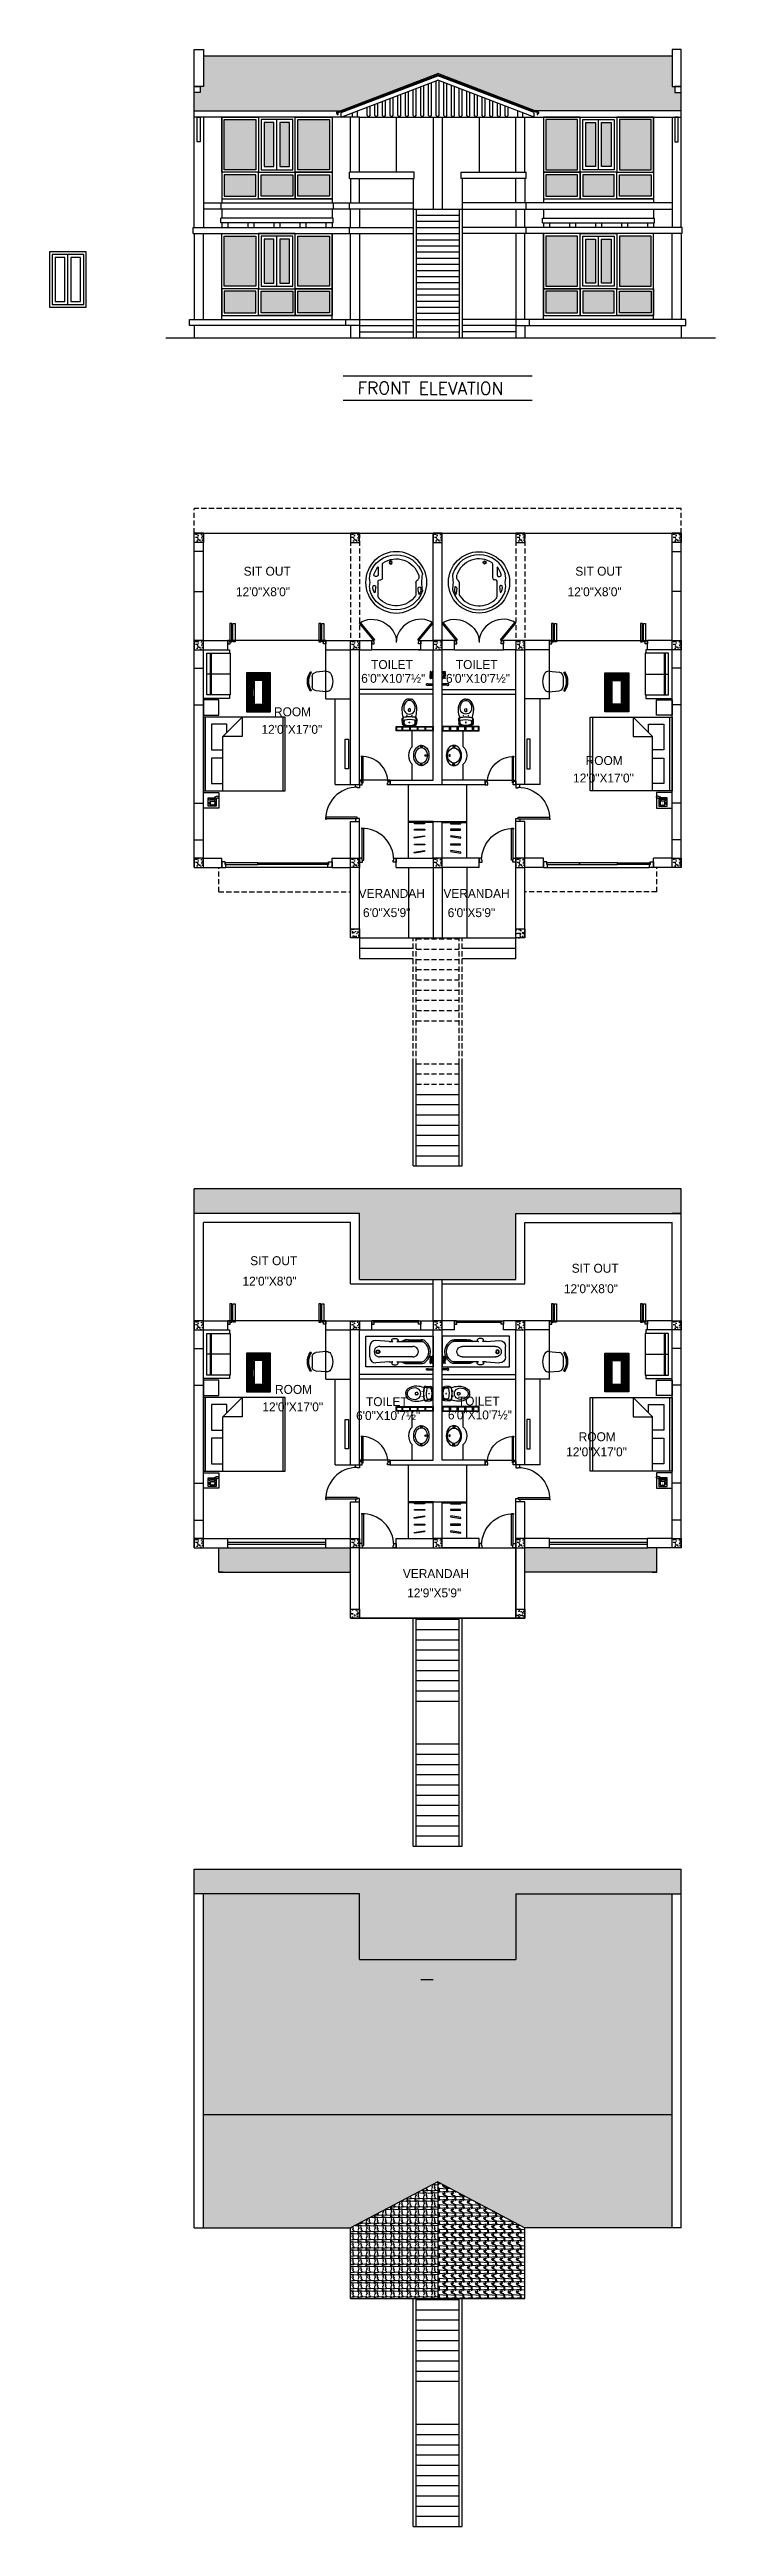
# Model space of a CAD drawing. Extents: x 22122 to 25969, y -3246 to 705.
# Drawn here: x 22149 to 22801, y -3246 to -823 of the extents above; entities that cross this region are included whole.
import ezdxf

# ---------------------------------------------------------------- set-up
doc = ezdxf.new("R2010")
doc.units = 0
doc.header["$LTSCALE"] = 20
doc.header["$MEASUREMENT"] = 0
doc.linetypes.add('HIDDEN', pattern=[0.375, 0.25, -0.125])
doc.linetypes.add('HIDDEN2', pattern=[0.1875, 0.125, -0.0625])
for name, color, linetype in [('COLUMN', 31, 'Continuous'), ('DIMLINE', 254, 'Continuous'), ('DOOR', 1, 'Continuous'), ('FURN', 10, 'Continuous'), ('GLASS BRICKS', 4, 'Continuous'), ('HATCH', 254, 'Continuous'), ('KALKAAL', 7, 'Continuous'), ('PLUMBING', 6, 'Continuous'), ('Roof lilne', 31, 'Continuous'), ('text', 2, 'Continuous'), ('TEXTS', 2, 'Continuous'), ('tile', 22, 'Continuous'), ('wall', 13, 'Continuous'), ('WINDOW', 4, 'Continuous'), ('WOOD', 7, 'Continuous')]:
    doc.layers.add(name, color=color, linetype=linetype)
doc.styles.add('STYLE1', font='romans.shx', dxfattribs={"width": 0.75})
doc.styles.add('style5', font='tt0142m_.ttf')
pattern_1 = [(274.9697, (-154022.07636, 37835.6434), (-7.99993045606, 96.00000841214), [7.387776, -177.306568]), (180, (-154021.436, 37828.283), (-8, -8), [0.64, -7.36]), (360, (-154029.436, 37827.643), (8, 8), [2.24, -5.76]), (90, (-154027.196, 37827.643), (-8, 8), [0.8, -7.2]), (270, (-154022.076, 37828.443), (8, -8), [0.8, -7.2]), (360, (-154022.076, 37827.643), (8, 8), [0.64, -7.36]), (360, (-154029.436, 37828.283), (8, 8), [1.6, -6.4]), (85.0303, (-154027.83636, 37828.2834), (7.99993045606, 96.00000841214), [7.387776, -177.306568]), (52.6961, (-154027.83636, 37828.68338), (-103.99988711906, -136.0000859335), [2.112064, -209.094]), (18.4349, (-154026.5564, 37830.3634), (16.000003477, 7.999987226), [2.023856, -23.27436]), (341.5651, (-154024.6364, 37831.0034), (-16.000003477, 7.999987226), [2.023856, -23.27436]), (307.3039, (-154022.71636, 37830.36338), (103.99988711906, -136.0000859335), [2.112064, -209.094]), (20.2249, (-154026.15636, 37829.8034), (-87.9999781147, -32.0000666848), [1.61988, -160.367776]), (339.7751, (-154024.63636, 37830.3634), (87.9999781147, -32.0000666848), [1.61988, -160.367776]), (307.4054, (-154023.11636, 37829.8034), (80.0000796209, -103.99993971984), [1.712072, -169.4954]), (52.5946, (-154027.19636, 37828.4434), (-80.0000796209, -103.99993971984), [1.712072, -169.4954])]
pattern_2 = [(50, (-153108.342, 40305.9886), (7.17260183, -0.62752135), [0.75, -8.25]), (355, (-153108.342, 40305.9886), (-1.38751334, 7.52192134), [0.6, -6.6]), (100.4514, (-153107.7445, 40305.936), (5.78509382, 6.89439542), [0.6374019, -7.01142112]), (46.1842, (-153108.342, 40307.989), (10.6724105, -1.65519014), [1.125, -12.375]), (96.6356, (-153107.453, 40307.851), (9.34662706, 9.7411787), [0.9561029, -10.51713]), (351.1842, (-153108.342, 40307.989), (9.34661945, 9.741186), [0.9, -9.9]), (21, (-153107.342, 40307.4886), (5.96907052, -4.0261889), [0.75, -8.25]), (326, (-153107.342, 40307.4886), (2.43315332, 7.25150045), [0.6, -6.6]), (71.4514, (-153106.845, 40307.153), (8.40222629, 3.22530497), [0.6374019, -7.01142112]), (37.5, (-153108.3422, 40305.9886), (0.121598553, 3.32893854), [0, -6.52, 0, -6.7, 0, -6.625]), (7.5, (-153108.3422, 40305.9886), (2.630695374, 3.94411712), [0, -3.82, 0, -6.37, 0, -2.525]), (327.5, (-153110.5722, 40305.9886), (5.33822436, -0.225548717), [0, -2.5, 0, -7.8, 0, -10.35]), (317.5, (-153111.572, 40305.9886), (5.83186169, 1.00104982), [0, -3.25, 0, -5.18, 0, -7.35])]
pattern_3 = [(50, (-153640.06, 39640.508), (7.17260183, -0.62752135), [0.75, -8.25]), (355, (-153640.06, 39640.508), (-1.38751334, 7.52192134), [0.6, -6.6]), (100.4514, (-153639.4625, 39640.456), (5.78509382, 6.89439542), [0.6374019, -7.01142112]), (46.1842, (-153640.06, 39642.508), (10.6724105, -1.65519014), [1.125, -12.375]), (96.6356, (-153639.171, 39642.37), (9.34662706, 9.7411787), [0.9561029, -10.51713]), (351.1842, (-153640.06, 39642.508), (9.34661945, 9.741186), [0.9, -9.9]), (21, (-153639.06, 39642.008), (5.96907052, -4.0261889), [0.75, -8.25]), (326, (-153639.06, 39642.008), (2.43315332, 7.25150045), [0.6, -6.6]), (71.4514, (-153638.563, 39641.6726), (8.40222629, 3.22530497), [0.6374019, -7.01142112]), (37.5, (-153640.0602, 39640.508), (0.121598553, 3.32893854), [0, -6.52, 0, -6.7, 0, -6.625]), (7.5, (-153640.0602, 39640.508), (2.630695374, 3.94411712), [0, -3.82, 0, -6.37, 0, -2.525]), (327.5, (-153642.2902, 39640.508), (5.33822436, -0.225548717), [0, -2.5, 0, -7.8, 0, -10.35]), (317.5, (-153643.29, 39640.508), (5.83186169, 1.00104982), [0, -3.25, 0, -5.18, 0, -7.35])]
pattern_4 = [(274.9697, (-154621.87657, 37170.144), (-7.99993045606, 96.00000841214), [7.387776, -177.306568]), (180, (-154621.2366, 37162.784), (-8, -8), [0.64, -7.36]), (360, (-154629.2366, 37162.144), (8, 8), [2.24, -5.76]), (90, (-154626.9966, 37162.144), (-8, 8), [0.8, -7.2]), (270, (-154621.8766, 37162.944), (8, -8), [0.8, -7.2]), (360, (-154621.8766, 37162.144), (8, 8), [0.64, -7.36]), (360, (-154629.2366, 37162.784), (8, 8), [1.6, -6.4]), (85.0303, (-154627.63657, 37162.784), (7.99993045606, 96.00000841214), [7.387776, -177.306568]), (52.6961, (-154627.63657, 37163.184), (-103.99988711906, -136.0000859335), [2.112064, -209.094]), (18.4349, (-154626.3566, 37164.864), (16.000003477, 7.999987226), [2.023856, -23.27436]), (341.5651, (-154624.4366, 37165.504), (-16.000003477, 7.999987226), [2.023856, -23.27436]), (307.3039, (-154622.51657, 37164.864), (103.99988711906, -136.0000859335), [2.112064, -209.094]), (20.2249, (-154625.95657, 37164.304), (-87.9999781147, -32.0000666848), [1.61988, -160.367776]), (339.7751, (-154624.43657, 37164.864), (87.9999781147, -32.0000666848), [1.61988, -160.367776]), (307.4054, (-154622.91657, 37164.304), (80.0000796209, -103.99993971984), [1.712072, -169.4954]), (52.5946, (-154626.99657, 37162.944), (-80.0000796209, -103.99993971984), [1.712072, -169.4954])]

msp = doc.modelspace()

# ---------------------------------------------------------------- texts
at = {"layer": 'text', "style": 'style5'}
for s, height, p in [('SIT OUT', 8.73, (22339.1, -1337.8)), ('SIT OUT', 8.73, (22663.9, -1337.8)), ('12\'0"X8\'0"', 8.73, (22331.5, -1357.9)), ('12\'0"X8\'0"', 8.73, (22656.3, -1357.9)), ('TOILET', 8.73, (22463.9, -1429.1)), ('TOILET', 8.73, (22546.9, -1429.1)), ('6\'0"X10\'7½"', 8.733, (22454.2, -1442.6)), ('6\'0"X10\'7½"', 8.733, (22537.2, -1442.6)), ('ROOM', 8.73, (22368.8, -1475.3)), ('12\'0"X17\'0"', 8.733, (22356.5, -1492.5)), ('ROOM', 8.73, (22674, -1523)), ('12\'0"X17\'0"', 8.733, (22661.7, -1540.1)), ('VERANDAH', 8.73, (22451.7, -1653)), ('VERANDAH', 8.73, (22534.7, -1653)), ('6\'0"X5\'9"', 8.73, (22455.9, -1671.8)), ('6\'0"X5\'9"', 8.73, (22538.9, -1671.8)), ('SIT OUT', 8.73, (22345.5, -2012.3)), ('SIT OUT', 8.73, (22660.3, -2019.7)), ('12\'0"X8\'0"', 8.73, (22337.9, -2032.3)), ('12\'0"X8\'0"', 8.73, (22652.7, -2039.7)), ('ROOM', 8.73, (22369.8, -2138.2)), ('12\'0"X17\'0"', 8.733, (22357.4, -2155.3)), ('6\'0"X10\'7½"', 8.733, (22449.2, -2163.8)), ('TOILET', 8.73, (22458.9, -2150.2)), ('6\'0"X10\'7½"', 8.733, (22539.1, -2163.2)), ('TOILET', 8.73, (22548.9, -2149.6)), ('ROOM', 8.73, (22667.2, -2184.5)), ('12\'0"X17\'0"', 8.733, (22654.9, -2199.3)), ('VERANDAH', 8.73, (22495, -2318.4)), ('12\'9"X5\'9"', 8.73, (22499.2, -2337.3))]:
    msp.add_text(s, height=height, dxfattribs=at).set_placement(p)
at = {"layer": 'TEXTS', "style": 'STYLE1'}
msp.add_text('FRONT ELEVATION', height=12.15, rotation=359.7916, dxfattribs=at).set_placement((22450.6, -1160.2))

# ---------------------------------------------------------------- blocks, each defined once
blk = doc.blocks.new('200028')
at = {"layer": 'PLUMBING'}
for points in [[(4.5, 3.3, 1), (4.2, 3.3, 1)], [(4.2, -1.6, 1), (4.5, -1.6, 1)]]:
    blk.add_hatch(color=256, dxfattribs=at).paths.add_polyline_path(points)
for p, q in [((-11.8, 0.9), (-11.8, 2.1)), ((-11.8, 0.9), (-11.8, -0.4)), ((-0.3, 1.9), (-1.7, 1.9)), ((0.2, 1.4), (0.2, 0.4)), ((6.3, 6.5), (7.4, 7.3)), ((7.4, 7.3), (12.7, 6.5)), ((8, 8.2), (12.3, 7.9)), ((-0.3, -0.1), (-1.7, -0.1)), ((6.3, -4.8), (7.4, -5.6)), ((7.4, -5.6), (12.7, -4.8)), ((8, -6.4), (12.3, -6.1))]:
    blk.add_line(p, q, dxfattribs=at)
for centre, radius in [((4.3, 3.3), 0.156), ((11.1, 0.9), 0.312), ((4.3, -1.6), 0.156)]:
    blk.add_circle(centre, radius, dxfattribs=at)
for centre, radius, start, end in [((-8.8, 2.1), 3, 147.6541, 180), ((-3.1, -1.5), 9.71, 134.7032, 147.6541), ((-6.7, 1.1), 3.75, 128.5444, 184.146), ((-6.7, 0.6), 3.75, 175.854, 231.4556), ((-7.8, 3.3), 3, 125.7546, 134.7032), ((-1.8, -5.4), 13.6, 85.6873, 125.1099), ((-3.1, -2.1), 8.6, 86.8837, 133.6869), ((-1.7, 0.9), 1, 90, 180), ((-1.7, 0.9), 1, 180, 270), ((-2.6, 0.9), 5.57, 269.4196, 90.5804), ((-1.1, -14), 22.1, 71.0966, 89.1989), ((-0.3, 1.4), 0.5, 0, 90), ((-0.3, 0.4), 0.5, 270, 0), ((34.6, 0.9), 29.1, 168.7614, 192.0802), ((34.6, 0.9), 28.9, 168.7311, 191.2689), ((8, 6.2), 2, 90, 168.7614), ((7.2, 6.3), 1, 81.7925, 168.7311), ((26.7, 1.1), 18.5, 163.6925, 195.267), ((10.7, 3.5), 3.25, 32.7982, 121.967), ((12.2, 5.9), 2, 18.0394, 86.0298), ((12.7, 6), 0.5, 18.136, 81.7925), ((-3.1, 0.9), 17.1, 341.864, 18.136), ((-3.1, 0.9), 18.1, 341.9606, 18.0394), ((-8.8, -0.4), 3, 180, 212.3459), ((-3.1, 3.2), 9.71, 212.3459, 225.2968), ((-7.8, -1.6), 3, 225.2968, 234.2454), ((-1.8, 7.1), 13.6, 234.8901, 274.3127), ((-3.1, 3.9), 8.6, 226.3131, 273.1163), ((-1.1, 15.7), 22.1, 270.8011, 288.9034), ((8, -4.4), 2, 191.2386, 270), ((7.2, -4.6), 1, 191.2689, 278.2075), ((11, -1), 3.51, 231.7336, 311.9036), ((12.2, -4.1), 2, 273.9702, 341.9606), ((12.7, -4.3), 0.5, 278.2075, 341.864)]:
    blk.add_arc(centre, radius, start, end, dxfattribs=at)
blk = doc.blocks.new('DR1H902')
at = {"color": 0}
for p, q in [((-0.5, 0), (-0.5, 1)), ((-0.5, 1), (-0.45, 1)), ((-0.45, 0), (-0.45, 1)), ((-0.5, 0), (-0.45, 0))]:
    blk.add_line(p, q, dxfattribs=at)
blk.add_arc((-0.5, 0), 1, 0, 91.70698, dxfattribs=at)
blk = doc.blocks.new('A$C3B4262AC')
at = {"layer": 'DOOR'}
for p, q in [((0, 4), (0, 0)), ((2.5, 4), (0, 4)), ((0, 0), (3, 0)), ((2.5, 2.25), (2.5, 4)), ((3, 2.25), (2.5, 2.25)), ((3, 0), (3, 2.25))]:
    blk.add_line(p, q, dxfattribs=at)
blk = doc.blocks.new('A$C1F9E242A')
blk.add_blockref('A$C3B4262AC', (0, 0))
at = {"xscale": -1}
blk.add_blockref('A$C3B4262AC', (36, 0), dxfattribs=at)
at = {"layer": 'DOOR', "xscale": -31, "yscale": 31, "zscale": 68.88888888888889}
blk.add_blockref('DR1H902', (18, 2.2), dxfattribs=at)
blk = doc.blocks.new('*U71')
at = {"xscale": -1}
blk.add_blockref('A$C1F9E242A', (0, -2), dxfattribs=at)
blk = doc.blocks.new('tiffany')
at = {"layer": 'PLUMBING'}
for points in [[(-9.7, 0.9), (-7.9, 0.9, -0.414214), (-7.8, 0.7), (-7.8, 0.7, -0.414214), (-7.9, 0.6), (-9.7, 0.6, -0.414214), (-9.8, 0.7), (-9.8, 0.7, -0.414214)], [(-9.7, 0.4), (-7.9, 0.4, -0.414214), (-7.8, 0.3), (-7.8, 0.2, -0.414214), (-7.9, 0.1), (-9.7, 0.1, -0.414214), (-9.8, 0.2), (-9.8, 0.3, -0.414214)], [(9.7, 0.9), (7.9, 0.9, 0.414214), (7.8, 0.7), (7.8, 0.7, 0.414214), (7.9, 0.6), (9.7, 0.6, 0.414214), (9.8, 0.7), (9.8, 0.7, 0.414214)], [(9.7, 0.4), (7.9, 0.4, 0.414214), (7.8, 0.3), (7.8, 0.2, 0.414214), (7.9, 0.1), (9.7, 0.1, 0.414214), (9.8, 0.2), (9.8, 0.3, 0.414214)], [(-9.7, -0.4), (-7.9, -0.4, 0.414214), (-7.8, -0.3), (-7.8, -0.2, 0.414214), (-7.9, -0.1), (-9.7, -0.1, 0.414214), (-9.8, -0.2), (-9.8, -0.3, 0.414214)], [(-9.7, -0.9), (-7.9, -0.9, 0.414214), (-7.8, -0.7), (-7.8, -0.7, 0.414214), (-7.9, -0.6), (-9.7, -0.6, 0.414214), (-9.8, -0.7), (-9.8, -0.7, 0.414214)], [(9.7, -0.4), (7.9, -0.4, -0.414214), (7.8, -0.3), (7.8, -0.2, -0.414214), (7.9, -0.1), (9.7, -0.1, -0.414214), (9.8, -0.2), (9.8, -0.3, -0.414214)], [(9.7, -0.9), (7.9, -0.9, -0.414214), (7.8, -0.7), (7.8, -0.7, -0.414214), (7.9, -0.6), (9.7, -0.6, -0.414214), (9.8, -0.7), (9.8, -0.7, -0.414214)]]:
    blk.add_lwpolyline(points, format="xyb", close=True, dxfattribs=at)
for radius in [0.762, 0.642]:
    blk.add_circle((0, 4.3), radius, dxfattribs=at)
blk.add_ellipse((0, 0), major_axis=(-10, 0), ratio=0.748, dxfattribs=at)
blk.add_ellipse((0, 0), major_axis=(-7.58, 0), ratio=0.831023, start_param=-1.570796, end_param=4.712389, dxfattribs=at)
blk = doc.blocks.new('BIB')
at = {"layer": 'PLUMBING'}
for p, q in [((-4.7, 0.6), (-0.6, 0.6)), ((-4.7, -0.6), (-0.6, -0.6))]:
    blk.add_line(p, q, dxfattribs=at)
for centre, radius, start, end in [((-5.5, 0), 1, 38.6822, 321.3178), ((-0.6, 0), 0.625, 270, 90)]:
    blk.add_arc(centre, radius, start, end, dxfattribs=at)
blk = doc.blocks.new('SHOWER')
at = {"layer": 'PLUMBING'}
for p, q in [((-3.5, 0), (-3.5, 0.8)), ((-3.5, 0), (3.5, 0)), ((-3.4, 2.6), (-3.1, 1.6)), ((-3.3, 2.9), (-1.1, 2.9)), ((-3.2, 1), (-0.9, 1)), ((-2.9, 1.5), (-1.4, 1.5)), ((-0.9, 2.6), (-1.2, 1.6)), ((-0.6, 1.2), (-0.6, 2.6)), ((0.6, 1.2), (0.6, 2.6)), ((0.9, 2.6), (1.2, 1.6)), ((0.9, 1), (3.2, 1)), ((3.2, 2.9), (1.1, 2.9)), ((2.9, 1.5), (1.4, 1.5)), ((3.4, 2.6), (3.1, 1.6)), ((3.5, 0), (3.5, 0.8))]:
    blk.add_line(p, q, dxfattribs=at)
for centre, radius, start, end in [((-3.2, 0.8), 0.25, 90, 180), ((-3.3, 2.7), 0.175, 90, 197.6501), ((-2.9, 1.7), 0.175, 197.6501, 270), ((-1.4, 1.7), 0.175, 270, 342.3499), ((-1.1, 2.7), 0.175, 342.3499, 90), ((-0.9, 1.2), 0.25, 270, 0), ((0, 2.6), 0.625, 0, 180), ((0.9, 1.2), 0.25, 180, 270), ((1.1, 2.7), 0.175, 90, 197.6501), ((1.4, 1.7), 0.175, 197.6501, 270), ((2.9, 1.7), 0.175, 270, 342.3499), ((3.2, 2.7), 0.175, 342.3499, 90), ((3.2, 0.8), 0.25, 0, 90)]:
    blk.add_arc(centre, radius, start, end, dxfattribs=at)
blk = doc.blocks.new('SOFA')
at = {"color": 1}
for p, q in [((28, 4), (-28, 4)), ((-28, 4), (-28, -26)), ((24, 0), (-24, 0)), ((-24, 0), (-24, -27)), ((0, -27), (0, 0)), ((28, -26), (28, 4)), ((-28, -26), (-24, -26)), ((-24, -4), (24, -4)), ((-24, -5), (24, -5)), ((-24, -27), (24, -27)), ((24, -27), (24, 0)), ((24, -27), (24, 0)), ((24, -26), (28, -26))]:
    blk.add_line(p, q, dxfattribs=at)
blk = doc.blocks.new('RECTANG')
for p, q in [((1, 1), (0, 1)), ((0, 1), (0, 0)), ((1, 0), (1, 1)), ((0, 0), (1, 0))]:
    blk.add_line(p, q)
blk = doc.blocks.new('BEDKING')
at = {"color": 0}
for p, q in [((-78, -36), (-78, 36)), ((-19, 36), (-19, -17)), ((-8, 29), (-19, 29)), ((-8, 4), (-8, 29)), ((-2, 36), (-2, -36)), ((-19, 4), (-8, 4)), ((-38, -17), (-19, -17)), ((-38, -36), (-38, -17)), ((-19, -17), (-38, -36)), ((-23, -21), (-23, -29)), ((-8, -4), (-19, -4)), ((-8, -29), (-8, -4)), ((-23, -29), (-8, -29))]:
    blk.add_line(p, q, dxfattribs=at)
at = {"color": 0, "xscale": 80, "yscale": 72, "zscale": 80}
blk.add_blockref('RECTANG', (-80, -36), dxfattribs=at)
blk = doc.blocks.new('FNPHONE')
at = {"color": 0}
for p, q in [((-0.9, 0.2), (-1.5, 0)), ((-0.7, 0.6), (-1.3, 0.4)), ((-0.5, 1), (-1.1, 0.8)), ((-0.3, 1.4), (-0.9, 1.2)), ((-0.1, 1.8), (-0.7, 1.6)), ((1.1, 0.6), (0.7, -0.6)), ((0.9, 6.5), (0.9, 1.5)), ((1.9, 6.5), (1.9, 1.5)), ((4.3, 4.8), (4.3, 4.8)), ((4.3, 3.9), (4.3, 3.9)), ((4.3, 3), (4.3, 3)), ((4.3, 2), (4.3, 2)), ((5.3, 4.8), (5.3, 4.8)), ((5.3, 3.9), (5.3, 3.9)), ((5.3, 3), (5.3, 3)), ((5.3, 2), (5.3, 2)), ((6.2, 4.8), (6.2, 4.8)), ((6.2, 3.9), (6.2, 3.9)), ((6.2, 3), (6.2, 3)), ((6.2, 2), (6.2, 2)), ((-1.1, -0.2), (-1.7, -0.4)), ((-1.1, -0.6), (-1.7, -0.8)), ((-1.1, -1), (-1.7, -1.2)), ((-1.1, -1.4), (-1.7, -1.6)), ((-0.9, -1.8), (-1.5, -2)), ((-0.7, -2.2), (-1.3, -2.4)), ((-0.2, -2.5), (-0.8, -2.7)), ((0.3, -2), (-0.3, -2.2)), ((0.5, -1.6), (-0.1, -1.8)), ((0.7, -1.2), (0.1, -1.4)), ((0.9, -0.8), (0.3, -1))]:
    blk.add_line(p, q, dxfattribs=at)
for centre, start, end in [((1.4, 6.5), 298.4915, 241.5085), ((1.4, 1.5), 118.4915, 61.5085)]:
    blk.add_arc(centre, 1.05, start, end, dxfattribs=at)
for p, xscale, yscale, zscale in [((0, 0), 8.20528234483245, 8.104073169521023, 8.20528234483245), ((3.4, 1.3), 3.75, 4.375, 3.75), ((4.2, 6.7), 2.03125, 0.46875, 2.03125)]:
    blk.add_blockref('RECTANG', p, dxfattribs=dict(at, xscale=xscale, yscale=yscale, zscale=zscale))
blk = doc.blocks.new('CHAIR1')
at = {"color": 0}
for p, q in [((6.1, 10), (16.4, 9.1)), ((20.1, 5), (20.1, -5)), ((20.8, 8.8), (21.9, 9.6)), ((6.1, -10), (16.4, -9.1)), ((20.8, -8.8), (21.9, -9.6))]:
    blk.add_line(p, q, dxfattribs=at)
for centre, radius, start, end in [((15.4, 0), 15.4, 148.407, 211.593), ((5.7, 5.9), 4.06, 85.0303, 148.407), ((16, 5), 4.06, 0, 85.0303), ((7.9, 0), 15.6, 325.6197, 34.3803), ((7.9, 0), 16.9, 325.6197, 34.3803), ((5.7, -5.9), 4.06, 211.593, 274.9697), ((16, -5), 4.06, 274.9697, 0)]:
    blk.add_arc(centre, radius, start, end, dxfattribs=at)
blk = doc.blocks.new('CARLO')
for p, q in [((35.6, 36.3), (35.6, 50.1)), ((0.1, 39), (0.1, 36.4)), ((2.8, 32), (2.8, 20.1)), ((38.3, 34.8), (37.1, 34.8)), ((39.8, 47.5), (39.8, 39.6)), ((39.8, 18.2), (39.8, 33.3)), ((41.3, 38.1), (42.4, 38.1))]:
    blk.add_line(p, q)
for centre, radius in [((22.1, 32.3), 30), ((27.5, 51.7), 1.5), ((27.5, 51.7), 1)]:
    blk.add_circle(centre, radius)
for centre, radius, start, end in [((22.1, 32.3), 27, 17.2485, 162.0447), ((22.1, 32.3), 23, 55.9489, 161.7681), ((34.1, 50.1), 1.5, 0, 55.9489), ((-2.2, 40.1), 1.5, 162.0447, 186.6967), ((-156.9, 22), 154.3, 3.824, 6.6967), ((-160.3, 42.9), 157.7, 353.3167, 356.1156), ((-2.2, 24.4), 1.5, 173.3167, 197.9548), ((22.1, 32.3), 27, 197.9548, 342.7515), ((5.2, 25.3), 7.26, 163.6139, 222.4153), ((-0.8, 26.3), 1.5, 355.0864, 133.6621), ((-29.1, 28), 29.8, 345.215, 356.3677), ((1.6, 39), 1.5, 161.7681, 180), ((1.6, 36.4), 1.5, 180, 233.6333), ((-2.5, 30.8), 5.48, 12.253, 53.6333), ((37.1, 36.3), 1.5, 180, 270), ((38.3, 33.3), 1.5, 0, 90), ((21.1, 32.5), 24, 18.2214, 38.7348), ((41.3, 39.6), 1.5, 180, 270), ((43.7, 27.7), 1.5, 46.3379, 184.9136), ((72, 29.5), 29.8, 183.6323, 194.785), ((42.4, 39.6), 1.5, 270, 18.2214), ((37.7, 26.8), 7.26, 317.5847, 16.3861), ((32.3, 36.6), 15.9, 344.1542, 13.3342), ((32.4, 27.9), 15.8, 346.6544, 15.8676), ((4.3, 20.1), 1.5, 180, 214.5636), ((22.1, 32.3), 23, 214.5636, 318.9795), ((37.8, 18.4), 2, 318.4718, 360)]:
    blk.add_arc(centre, radius, start, end)
blk = doc.blocks.new('*U69')
blk.add_blockref('A$C1F9E242A', (-36, -2))
blk = doc.blocks.new('*U70')
blk.add_blockref('A$C1F9E242A', (-36, -2))
blk = doc.blocks.new('A$C30EC73FB')
at = {"layer": 'DOOR'}
for p, q in [((2, 0), (-12, 16.9)), ((2.9, 0.8), (-11, 17.7)), ((2.9, 0.8), (2, 0))]:
    blk.add_line(p, q, dxfattribs=at)
at = {"layer": 'DOOR', "extrusion": (0, 0, -1)}
blk.add_ellipse((2.8, 1.5), major_axis=(-19.5, 9.9), ratio=0.847758, start_param=0.387427, end_param=2.787493, dxfattribs=at)
blk = doc.blocks.new('MAURYA')
for p, q in [((0, 0), (0, 30)), ((0, 30), (66, 30)), ((23, 24.9), (10, 26)), ((23, 24.9), (26.7, 24.9)), ((30.6, 24.9), (35.8, 24.9)), ((35.8, 24.9), (56, 24.9)), ((36.7, 25.6), (53.2, 25.6)), ((42, 26.7), (54.3, 26.7)), ((66, 30), (66, 0)), ((66, 0), (0, 0)), ((4, 10), (4, 20)), ((23, 5.1), (10, 4)), ((13.8, 20), (46.1, 20)), ((46.1, 10), (13.8, 10)), ((23, 5.1), (26.7, 5.1)), ((30.6, 5.1), (35.8, 5.1)), ((35.8, 5.1), (54.3, 5.1)), ((35.8, 5.1), (56, 5.1)), ((36.7, 4.4), (53.2, 4.4)), ((42, 3.3), (54.3, 3.3))]:
    blk.add_line(p, q)
for points in [[(26.7, 24.9, -0.019813), (26.4, 25.1, -0.105801), (25.7, 25.7, -0.164467), (25.5, 26.3, -0.164467), (25.7, 26.9, -0.105801), (26.4, 27.5, -0.069124), (27.4, 27.8, -0.055324), (28.7, 28, -0.055324)], [(28.7, 28, -0.055324), (29.9, 27.8, -0.069124), (30.9, 27.5, -0.105801), (31.6, 26.9, -0.164467), (31.8, 26.3, -0.164467), (31.6, 25.7, -0.105801), (30.9, 25.1, -0.019813), (30.6, 24.9, -0.055324)], [(26.7, 5.1, 0.019813), (26.4, 4.9, 0.105801), (25.7, 4.3, 0.164467), (25.5, 3.7, 0.164467), (25.7, 3.1, 0.105801), (26.4, 2.5, 0.069124), (27.4, 2.2, 0.055324), (28.7, 2, 0.055324)], [(28.7, 2, 0.055324), (29.9, 2.2, 0.069124), (30.9, 2.5, 0.105801), (31.6, 3.1, 0.164467), (31.8, 3.7, 0.164467), (31.6, 4.3, 0.105801), (30.9, 4.9, 0.019813), (30.6, 5.1, 0.055324)]]:
    blk.add_lwpolyline(points, format="xyb")
for radius in [1.84, 1.41]:
    blk.add_circle((12, 14.9), radius)
for centre, radius, start, end in [((10, 20), 6, 90, 180), ((41, 18.5), 8.27, 82.8256, 128.9176), ((53.2, 19.6), 6, 39.2535, 90), ((54.3, 20.7), 6, 40.8751, 90), ((51.3, 15), 12.2, 307.9014, 52.0986), ((10, 10), 6, 180, 270), ((13.3, 15), 5.03, 84.1588, 275.8412), ((41, 11.5), 8.27, 231.0824, 277.1744), ((46.6, 15), 5.03, 264.1588, 95.8412), ((53.2, 10.4), 6, 270, 320.7465), ((54.3, 9.3), 6, 270, 319.1249), ((51.2, 15), 10.7, 308.3282, 51.6718)]:
    blk.add_arc(centre, radius, start, end)
blk = doc.blocks.new('A$C1D5D6979')
at = {"layer": 'WINDOW'}
blk.add_line((-18, -51.5), (-18, -2.5), dxfattribs=at)
for points in [[(-36, -54), (0, -54), (0, 0), (-36, 0)], [(-33.5, -51.5), (-2.5, -51.5), (-2.5, -2.5), (-33.5, -2.5)], [(-30.5, -5.5), (-30.5, -48.5), (-21, -48.5), (-21, -5.5)], [(-15, -5.5), (-15, -48.5), (-5.5, -48.5), (-5.5, -5.5)]]:
    blk.add_lwpolyline(points, close=True, dxfattribs=at)
blk = doc.blocks.new('*U72')
blk.add_blockref('A$C1D5D6979', (18, 0))

# ---------------------------------------------------------------- hatches: boundary and pattern name
at = {"layer": 'FURN'}
h = msp.add_hatch(dxfattribs=at)
h.set_pattern_fill('AR-PARQ1', color=9, scale=0.61875, angle=-180, style=0)
h.set_pattern_definition([(90, (17497.093, -7425.9574), (7.425, 7.425), [7.425, -7.425]), (90, (17495.855, -7425.9574), (7.425, 7.425), [7.425, -7.425]), (90, (17494.618, -7425.9574), (7.425, 7.425), [7.425, -7.425]), (90, (17493.38, -7425.9574), (7.425, 7.425), [7.425, -7.425]), (90, (17492.143, -7425.9574), (7.425, 7.425), [7.425, -7.425]), (90, (17490.905, -7425.9574), (7.425, 7.425), [7.425, -7.425]), (90, (17489.668, -7425.9574), (7.425, 7.425), [7.425, -7.425]), (180, (17497.093, -7418.5324), (-7.425, -7.425), [7.425, -7.425]), (180, (17497.093, -7417.295), (-7.425, -7.425), [7.425, -7.425]), (180, (17497.093, -7416.0574), (-7.425, -7.425), [7.425, -7.425]), (180, (17497.093, -7414.82), (-7.425, -7.425), [7.425, -7.425]), (180, (17497.093, -7413.5824), (-7.425, -7.425), [7.425, -7.425]), (180, (17497.093, -7412.345), (-7.425, -7.425), [7.425, -7.425]), (180, (17497.093, -7411.1074), (-7.425, -7.425), [7.425, -7.425])])
h.paths.add_polyline_path([(22363.5, -1434.7), (22343.8, -1434.7), (22343.8, -1469), (22363.5, -1469)])
h.paths.add_polyline_path([(22358, -1463.4), (22349.3, -1463.4), (22349.3, -1440.2), (22358, -1440.2)], flags=16)
h = msp.add_hatch(dxfattribs=at)
h.set_pattern_fill('AR-PARQ1', color=9, scale=0.61875, angle=-180, style=0)
h.set_pattern_definition([(90, (27561.016, -7425.9574), (-7.425, 7.425), [7.425, -7.425]), (90, (27562.253, -7425.9574), (-7.425, 7.425), [7.425, -7.425]), (90, (27563.491, -7425.9574), (-7.425, 7.425), [7.425, -7.425]), (90, (27564.728, -7425.9574), (-7.425, 7.425), [7.425, -7.425]), (90, (27565.966, -7425.9574), (-7.425, 7.425), [7.425, -7.425]), (90, (27567.203, -7425.9574), (-7.425, 7.425), [7.425, -7.425]), (90, (27568.441, -7425.9574), (-7.425, 7.425), [7.425, -7.425]), (360, (27561.016, -7418.5324), (7.425, -7.425), [7.425, -7.425]), (360, (27561.016, -7417.295), (7.425, -7.425), [7.425, -7.425]), (360, (27561.016, -7416.0574), (7.425, -7.425), [7.425, -7.425]), (360, (27561.016, -7414.82), (7.425, -7.425), [7.425, -7.425]), (360, (27561.016, -7413.5824), (7.425, -7.425), [7.425, -7.425]), (360, (27561.016, -7412.345), (7.425, -7.425), [7.425, -7.425]), (360, (27561.016, -7411.1074), (7.425, -7.425), [7.425, -7.425])])
h.paths.add_polyline_path([(22694.6, -1434.7), (22714.3, -1434.7), (22714.3, -1469), (22694.6, -1469)])
h.paths.add_polyline_path([(22700.1, -1463.4), (22708.8, -1463.4), (22708.8, -1440.2), (22700.1, -1440.2)], flags=16)
h = msp.add_hatch(dxfattribs=at)
h.set_pattern_fill('AR-PARQ1', color=9, scale=0.61875, angle=-180, style=0)
h.set_pattern_definition([(90, (17497.0934, -8091.438), (7.425, 7.425), [7.425, -7.425]), (90, (17495.856, -8091.438), (7.425, 7.425), [7.425, -7.425]), (90, (17494.6184, -8091.438), (7.425, 7.425), [7.425, -7.425]), (90, (17493.381, -8091.438), (7.425, 7.425), [7.425, -7.425]), (90, (17492.1434, -8091.438), (7.425, 7.425), [7.425, -7.425]), (90, (17490.906, -8091.438), (7.425, 7.425), [7.425, -7.425]), (90, (17489.6684, -8091.438), (7.425, 7.425), [7.425, -7.425]), (180, (17497.0934, -8084.013), (-7.425, -7.425), [7.425, -7.425]), (180, (17497.0934, -8082.7754), (-7.425, -7.425), [7.425, -7.425]), (180, (17497.0934, -8081.538), (-7.425, -7.425), [7.425, -7.425]), (180, (17497.0934, -8080.3004), (-7.425, -7.425), [7.425, -7.425]), (180, (17497.0934, -8079.063), (-7.425, -7.425), [7.425, -7.425]), (180, (17497.0934, -8077.8254), (-7.425, -7.425), [7.425, -7.425]), (180, (17497.0934, -8076.588), (-7.425, -7.425), [7.425, -7.425])])
h.paths.add_polyline_path([(22363.5, -2100.2), (22343.8, -2100.2), (22343.8, -2134.5), (22363.5, -2134.5)])
h.paths.add_polyline_path([(22358, -2128.9), (22349.3, -2128.9), (22349.3, -2105.7), (22358, -2105.7)], flags=16)
h = msp.add_hatch(dxfattribs=at)
h.set_pattern_fill('AR-PARQ1', color=9, scale=0.61875, angle=-180, style=0)
h.set_pattern_definition([(90, (27561.0165, -8091.438), (-7.425, 7.425), [7.425, -7.425]), (90, (27562.254, -8091.438), (-7.425, 7.425), [7.425, -7.425]), (90, (27563.4915, -8091.438), (-7.425, 7.425), [7.425, -7.425]), (90, (27564.729, -8091.438), (-7.425, 7.425), [7.425, -7.425]), (90, (27565.9665, -8091.438), (-7.425, 7.425), [7.425, -7.425]), (90, (27567.204, -8091.438), (-7.425, 7.425), [7.425, -7.425]), (90, (27568.4415, -8091.438), (-7.425, 7.425), [7.425, -7.425]), (360, (27561.0165, -8084.013), (7.425, -7.425), [7.425, -7.425]), (360, (27561.0165, -8082.7754), (7.425, -7.425), [7.425, -7.425]), (360, (27561.0165, -8081.538), (7.425, -7.425), [7.425, -7.425]), (360, (27561.0165, -8080.3004), (7.425, -7.425), [7.425, -7.425]), (360, (27561.0165, -8079.063), (7.425, -7.425), [7.425, -7.425]), (360, (27561.0165, -8077.8254), (7.425, -7.425), [7.425, -7.425]), (360, (27561.0165, -8076.588), (7.425, -7.425), [7.425, -7.425])])
h.paths.add_polyline_path([(22694.6, -2100.2), (22714.3, -2100.2), (22714.3, -2134.5), (22694.6, -2134.5)])
h.paths.add_polyline_path([(22700.1, -2128.9), (22708.8, -2128.9), (22708.8, -2105.7), (22700.1, -2105.7)], flags=16)
at = {"layer": 'HATCH'}
for points in [[(22351.1, -891.6), (22320.1, -891.6), (22320.1, -940.6), (22351.1, -940.6)], [(22359.1, -937.6), (22368.6, -937.6), (22368.6, -894.6), (22359.1, -894.6)], [(22374.6, -937.6), (22384.1, -937.6), (22384.1, -894.6), (22374.6, -894.6)], [(22392.1, -940.6), (22423.1, -940.6), (22423.1, -891.6), (22392.1, -891.6)], [(22666.1, -891.6), (22635.1, -891.6), (22635.1, -940.6), (22666.1, -940.6)], [(22683.6, -894.6), (22674.1, -894.6), (22674.1, -937.6), (22683.6, -937.6)], [(22689.6, -937.6), (22699.1, -937.6), (22699.1, -894.6), (22689.6, -894.6)], [(22738.1, -891.6), (22707.1, -891.6), (22707.1, -940.6), (22738.1, -940.6)], [(22320.1, -945.6), (22320.1, -966.6), (22351.1, -966.6), (22351.1, -945.6)], [(22387.1, -966.6), (22387.1, -945.6), (22356.1, -945.6), (22356.1, -966.6)], [(22423.1, -966.6), (22423.1, -945.6), (22392.1, -945.6), (22392.1, -966.6)], [(22666.1, -966.6), (22666.1, -945.6), (22635.1, -945.6), (22635.1, -966.6)], [(22702.1, -966.6), (22702.1, -945.6), (22671.1, -945.6), (22671.1, -966.6)], [(22738.1, -966.6), (22738.1, -945.6), (22707.1, -945.6), (22707.1, -966.6)], [(22351.1, -1005.6), (22320.1, -1005.6), (22320.1, -1054.6), (22351.1, -1054.6)], [(22368.6, -1008.6), (22359.1, -1008.6), (22359.1, -1051.6), (22368.6, -1051.6)], [(22374.6, -1051.6), (22384.1, -1051.6), (22384.1, -1008.6), (22374.6, -1008.6)], [(22392.1, -1054.6), (22423.1, -1054.6), (22423.1, -1005.6), (22392.1, -1005.6)], [(22666.1, -1005.6), (22635.1, -1005.6), (22635.1, -1054.6), (22666.1, -1054.6)], [(22674.1, -1051.6), (22683.6, -1051.6), (22683.6, -1008.6), (22674.1, -1008.6)], [(22689.6, -1051.6), (22699.1, -1051.6), (22699.1, -1008.6), (22689.6, -1008.6)], [(22738.1, -1005.6), (22707.1, -1005.6), (22707.1, -1054.6), (22738.1, -1054.6)], [(22320.1, -1059.6), (22320.1, -1080.6), (22351.1, -1080.6), (22351.1, -1059.6)], [(22356.1, -1059.6), (22356.1, -1080.6), (22387.1, -1080.6), (22387.1, -1059.6)], [(22392.1, -1059.6), (22392.1, -1080.6), (22423.1, -1080.6), (22423.1, -1059.6)], [(22666.1, -1080.6), (22666.1, -1059.6), (22635.1, -1059.6), (22635.1, -1080.6)], [(22671.1, -1059.6), (22671.1, -1080.6), (22702.1, -1080.6), (22702.1, -1059.6)], [(22738.1, -1080.6), (22738.1, -1059.6), (22707.1, -1059.6), (22707.1, -1080.6)]]:
    msp.add_hatch(color=8, dxfattribs=at).paths.add_polyline_path(points)
h = msp.add_hatch(dxfattribs=at)
h.set_pattern_fill('AR-CONC', color=8, style=0)
h.set_pattern_definition([(50, (-151194.5036, 36396.294), (7.17260183, -0.62752135), [0.75, -8.25]), (355, (-151194.5036, 36396.294), (-1.38751334, 7.52192134), [0.6, -6.6]), (100.4514, (-151193.906, 36396.242), (5.78509382, 6.89439542), [0.6374019, -7.01142112]), (46.1842, (-151194.504, 36398.294), (10.6724105, -1.65519014), [1.125, -12.375]), (96.6356, (-151193.614, 36398.156), (9.34662706, 9.7411787), [0.9561029, -10.51713]), (351.1842, (-151194.504, 36398.294), (9.34661945, 9.741186), [0.9, -9.9]), (21, (-151193.5036, 36397.794), (5.96907052, -4.0261889), [0.75, -8.25]), (326, (-151193.5036, 36397.794), (2.43315332, 7.25150045), [0.6, -6.6]), (71.4514, (-151193.006, 36397.459), (8.40222629, 3.22530497), [0.6374019, -7.01142112]), (37.5, (-151194.5036, 36396.2942), (0.121598553, 3.32893854), [0, -6.52, 0, -6.7, 0, -6.625]), (7.5, (-151194.5036, 36396.2942), (2.630695374, 3.94411712), [0, -3.82, 0, -6.37, 0, -2.525]), (327.5, (-151196.7336, 36396.2942), (5.33822436, -0.225548717), [0, -2.5, 0, -7.8, 0, -10.35]), (317.5, (-151197.7336, 36396.294), (5.83186169, 1.00104982), [0, -3.25, 0, -5.18, 0, -7.35])])
h.paths.add_polyline_path([(22299.6, -1296.2), (22290.6, -1296.2), (22290.6, -1305.2), (22299.6, -1305.2)])
h = msp.add_hatch(dxfattribs=at)
h.set_pattern_fill('AR-CONC', color=8, style=0)
h.set_pattern_definition([(50, (-151041.5036, 36396.294), (7.17260183, -0.62752135), [0.75, -8.25]), (355, (-151041.5036, 36396.294), (-1.38751334, 7.52192134), [0.6, -6.6]), (100.4514, (-151040.906, 36396.242), (5.78509382, 6.89439542), [0.6374019, -7.01142112]), (46.1842, (-151041.504, 36398.294), (10.6724105, -1.65519014), [1.125, -12.375]), (96.6356, (-151040.614, 36398.156), (9.34662706, 9.7411787), [0.9561029, -10.51713]), (351.1842, (-151041.504, 36398.294), (9.34661945, 9.741186), [0.9, -9.9]), (21, (-151040.5036, 36397.794), (5.96907052, -4.0261889), [0.75, -8.25]), (326, (-151040.5036, 36397.794), (2.43315332, 7.25150045), [0.6, -6.6]), (71.4514, (-151040.006, 36397.459), (8.40222629, 3.22530497), [0.6374019, -7.01142112]), (37.5, (-151041.5036, 36396.2942), (0.121598553, 3.32893854), [0, -6.52, 0, -6.7, 0, -6.625]), (7.5, (-151041.5036, 36396.2942), (2.630695374, 3.94411712), [0, -3.82, 0, -6.37, 0, -2.525]), (327.5, (-151043.7336, 36396.2942), (5.33822436, -0.225548717), [0, -2.5, 0, -7.8, 0, -10.35]), (317.5, (-151044.7336, 36396.294), (5.83186169, 1.00104982), [0, -3.25, 0, -5.18, 0, -7.35])])
h.paths.add_polyline_path([(22452.6, -1296.2), (22443.6, -1296.2), (22443.6, -1305.2), (22452.6, -1305.2)])
h = msp.add_hatch(dxfattribs=at)
h.set_pattern_fill('AR-CONC', color=8, style=0)
h.set_pattern_definition([(50, (-150960.502, 36396.294), (7.17260183, -0.62752135), [0.75, -8.25]), (355, (-150960.502, 36396.294), (-1.38751334, 7.52192134), [0.6, -6.6]), (100.4514, (-150959.9044, 36396.242), (5.78509382, 6.89439542), [0.6374019, -7.01142112]), (46.1842, (-150960.502, 36398.294), (10.6724105, -1.65519014), [1.125, -12.375]), (96.6356, (-150959.613, 36398.156), (9.34662706, 9.7411787), [0.9561029, -10.51713]), (351.1842, (-150960.502, 36398.294), (9.34661945, 9.741186), [0.9, -9.9]), (21, (-150959.502, 36397.794), (5.96907052, -4.0261889), [0.75, -8.25]), (326, (-150959.502, 36397.794), (2.43315332, 7.25150045), [0.6, -6.6]), (71.4514, (-150959.005, 36397.459), (8.40222629, 3.22530497), [0.6374019, -7.01142112]), (37.5, (-150960.502, 36396.2942), (0.121598553, 3.32893854), [0, -6.52, 0, -6.7, 0, -6.625]), (7.5, (-150960.502, 36396.2942), (2.630695374, 3.94411712), [0, -3.82, 0, -6.37, 0, -2.525]), (327.5, (-150962.732, 36396.2942), (5.33822436, -0.225548717), [0, -2.5, 0, -7.8, 0, -10.35]), (317.5, (-150963.732, 36396.294), (5.83186169, 1.00104982), [0, -3.25, 0, -5.18, 0, -7.35])])
h.paths.add_polyline_path([(22533.6, -1296.2), (22524.6, -1296.2), (22524.6, -1305.2), (22533.6, -1305.2)])
h = msp.add_hatch(dxfattribs=at)
h.set_pattern_fill('AR-CONC', color=8, style=0)
h.set_pattern_definition([(50, (-150879.5036, 36396.294), (7.17260183, -0.62752135), [0.75, -8.25]), (355, (-150879.5036, 36396.294), (-1.38751334, 7.52192134), [0.6, -6.6]), (100.4514, (-150878.906, 36396.242), (5.78509382, 6.89439542), [0.6374019, -7.01142112]), (46.1842, (-150879.504, 36398.294), (10.6724105, -1.65519014), [1.125, -12.375]), (96.6356, (-150878.614, 36398.156), (9.34662706, 9.7411787), [0.9561029, -10.51713]), (351.1842, (-150879.504, 36398.294), (9.34661945, 9.741186), [0.9, -9.9]), (21, (-150878.5036, 36397.794), (5.96907052, -4.0261889), [0.75, -8.25]), (326, (-150878.5036, 36397.794), (2.43315332, 7.25150045), [0.6, -6.6]), (71.4514, (-150878.006, 36397.459), (8.40222629, 3.22530497), [0.6374019, -7.01142112]), (37.5, (-150879.5036, 36396.2942), (0.121598553, 3.32893854), [0, -6.52, 0, -6.7, 0, -6.625]), (7.5, (-150879.5036, 36396.2942), (2.630695374, 3.94411712), [0, -3.82, 0, -6.37, 0, -2.525]), (327.5, (-150881.7336, 36396.2942), (5.33822436, -0.225548717), [0, -2.5, 0, -7.8, 0, -10.35]), (317.5, (-150882.7336, 36396.294), (5.83186169, 1.00104982), [0, -3.25, 0, -5.18, 0, -7.35])])
h.paths.add_polyline_path([(22614.6, -1296.2), (22605.6, -1296.2), (22605.6, -1305.2), (22614.6, -1305.2)])
h = msp.add_hatch(dxfattribs=at)
h.set_pattern_fill('AR-CONC', color=8, style=0)
h.set_pattern_definition([(50, (-150726.5036, 36396.294), (7.17260183, -0.62752135), [0.75, -8.25]), (355, (-150726.5036, 36396.294), (-1.38751334, 7.52192134), [0.6, -6.6]), (100.4514, (-150725.906, 36396.242), (5.78509382, 6.89439542), [0.6374019, -7.01142112]), (46.1842, (-150726.504, 36398.294), (10.6724105, -1.65519014), [1.125, -12.375]), (96.6356, (-150725.614, 36398.156), (9.34662706, 9.7411787), [0.9561029, -10.51713]), (351.1842, (-150726.504, 36398.294), (9.34661945, 9.741186), [0.9, -9.9]), (21, (-150725.5036, 36397.794), (5.96907052, -4.0261889), [0.75, -8.25]), (326, (-150725.5036, 36397.794), (2.43315332, 7.25150045), [0.6, -6.6]), (71.4514, (-150725.006, 36397.459), (8.40222629, 3.22530497), [0.6374019, -7.01142112]), (37.5, (-150726.5036, 36396.2942), (0.121598553, 3.32893854), [0, -6.52, 0, -6.7, 0, -6.625]), (7.5, (-150726.5036, 36396.2942), (2.630695374, 3.94411712), [0, -3.82, 0, -6.37, 0, -2.525]), (327.5, (-150728.7336, 36396.2942), (5.33822436, -0.225548717), [0, -2.5, 0, -7.8, 0, -10.35]), (317.5, (-150729.7336, 36396.294), (5.83186169, 1.00104982), [0, -3.25, 0, -5.18, 0, -7.35])])
h.paths.add_polyline_path([(22767.6, -1296.2), (22758.6, -1296.2), (22758.6, -1305.2), (22767.6, -1305.2)])
h = msp.add_hatch(dxfattribs=at)
h.set_pattern_fill('AR-CONC', color=8, style=0)
h.set_pattern_definition([(50, (-151194.5036, 36291.294), (7.17260183, -0.62752135), [0.75, -8.25]), (355, (-151194.5036, 36291.294), (-1.38751334, 7.52192134), [0.6, -6.6]), (100.4514, (-151193.906, 36291.242), (5.78509382, 6.89439542), [0.6374019, -7.01142112]), (46.1842, (-151194.504, 36293.294), (10.6724105, -1.65519014), [1.125, -12.375]), (96.6356, (-151193.614, 36293.156), (9.34662706, 9.7411787), [0.9561029, -10.51713]), (351.1842, (-151194.504, 36293.294), (9.34661945, 9.741186), [0.9, -9.9]), (21, (-151193.5036, 36292.794), (5.96907052, -4.0261889), [0.75, -8.25]), (326, (-151193.5036, 36292.794), (2.43315332, 7.25150045), [0.6, -6.6]), (71.4514, (-151193.006, 36292.459), (8.40222629, 3.22530497), [0.6374019, -7.01142112]), (37.5, (-151194.5036, 36291.2942), (0.121598553, 3.32893854), [0, -6.52, 0, -6.7, 0, -6.625]), (7.5, (-151194.5036, 36291.2942), (2.630695374, 3.94411712), [0, -3.82, 0, -6.37, 0, -2.525]), (327.5, (-151196.7336, 36291.2942), (5.33822436, -0.225548717), [0, -2.5, 0, -7.8, 0, -10.35]), (317.5, (-151197.7336, 36291.294), (5.83186169, 1.00104982), [0, -3.25, 0, -5.18, 0, -7.35])])
h.paths.add_polyline_path([(22299.6, -1401.2), (22290.6, -1401.2), (22290.6, -1410.2), (22299.6, -1410.2)])
h = msp.add_hatch(dxfattribs=at)
h.set_pattern_fill('AR-CONC', color=8, style=0)
h.set_pattern_definition([(50, (-151041.5036, 36291.294), (7.17260183, -0.62752135), [0.75, -8.25]), (355, (-151041.5036, 36291.294), (-1.38751334, 7.52192134), [0.6, -6.6]), (100.4514, (-151040.906, 36291.242), (5.78509382, 6.89439542), [0.6374019, -7.01142112]), (46.1842, (-151041.504, 36293.294), (10.6724105, -1.65519014), [1.125, -12.375]), (96.6356, (-151040.614, 36293.156), (9.34662706, 9.7411787), [0.9561029, -10.51713]), (351.1842, (-151041.504, 36293.294), (9.34661945, 9.741186), [0.9, -9.9]), (21, (-151040.5036, 36292.794), (5.96907052, -4.0261889), [0.75, -8.25]), (326, (-151040.5036, 36292.794), (2.43315332, 7.25150045), [0.6, -6.6]), (71.4514, (-151040.006, 36292.459), (8.40222629, 3.22530497), [0.6374019, -7.01142112]), (37.5, (-151041.5036, 36291.2942), (0.121598553, 3.32893854), [0, -6.52, 0, -6.7, 0, -6.625]), (7.5, (-151041.5036, 36291.2942), (2.630695374, 3.94411712), [0, -3.82, 0, -6.37, 0, -2.525]), (327.5, (-151043.7336, 36291.2942), (5.33822436, -0.225548717), [0, -2.5, 0, -7.8, 0, -10.35]), (317.5, (-151044.7336, 36291.294), (5.83186169, 1.00104982), [0, -3.25, 0, -5.18, 0, -7.35])])
h.paths.add_polyline_path([(22452.6, -1401.2), (22443.6, -1401.2), (22443.6, -1410.2), (22452.6, -1410.2)])
h = msp.add_hatch(dxfattribs=at)
h.set_pattern_fill('AR-CONC', color=8, style=0)
h.set_pattern_definition([(50, (-150960.5036, 36291.294), (7.17260183, -0.62752135), [0.75, -8.25]), (355, (-150960.5036, 36291.294), (-1.38751334, 7.52192134), [0.6, -6.6]), (100.4514, (-150959.906, 36291.242), (5.78509382, 6.89439542), [0.6374019, -7.01142112]), (46.1842, (-150960.504, 36293.294), (10.6724105, -1.65519014), [1.125, -12.375]), (96.6356, (-150959.614, 36293.156), (9.34662706, 9.7411787), [0.9561029, -10.51713]), (351.1842, (-150960.504, 36293.294), (9.34661945, 9.741186), [0.9, -9.9]), (21, (-150959.5036, 36292.794), (5.96907052, -4.0261889), [0.75, -8.25]), (326, (-150959.5036, 36292.794), (2.43315332, 7.25150045), [0.6, -6.6]), (71.4514, (-150959.006, 36292.459), (8.40222629, 3.22530497), [0.6374019, -7.01142112]), (37.5, (-150960.5036, 36291.2942), (0.121598553, 3.32893854), [0, -6.52, 0, -6.7, 0, -6.625]), (7.5, (-150960.5036, 36291.2942), (2.630695374, 3.94411712), [0, -3.82, 0, -6.37, 0, -2.525]), (327.5, (-150962.7336, 36291.2942), (5.33822436, -0.225548717), [0, -2.5, 0, -7.8, 0, -10.35]), (317.5, (-150963.7336, 36291.294), (5.83186169, 1.00104982), [0, -3.25, 0, -5.18, 0, -7.35])])
h.paths.add_polyline_path([(22533.6, -1401.2), (22524.6, -1401.2), (22524.6, -1410.2), (22533.6, -1410.2)])
h = msp.add_hatch(dxfattribs=at)
h.set_pattern_fill('AR-CONC', color=8, style=0)
h.set_pattern_definition([(50, (-150879.502, 36291.294), (7.17260183, -0.62752135), [0.75, -8.25]), (355, (-150879.502, 36291.294), (-1.38751334, 7.52192134), [0.6, -6.6]), (100.4514, (-150878.9044, 36291.242), (5.78509382, 6.89439542), [0.6374019, -7.01142112]), (46.1842, (-150879.502, 36293.294), (10.6724105, -1.65519014), [1.125, -12.375]), (96.6356, (-150878.613, 36293.156), (9.34662706, 9.7411787), [0.9561029, -10.51713]), (351.1842, (-150879.502, 36293.294), (9.34661945, 9.741186), [0.9, -9.9]), (21, (-150878.502, 36292.794), (5.96907052, -4.0261889), [0.75, -8.25]), (326, (-150878.502, 36292.794), (2.43315332, 7.25150045), [0.6, -6.6]), (71.4514, (-150878.005, 36292.459), (8.40222629, 3.22530497), [0.6374019, -7.01142112]), (37.5, (-150879.502, 36291.2942), (0.121598553, 3.32893854), [0, -6.52, 0, -6.7, 0, -6.625]), (7.5, (-150879.502, 36291.2942), (2.630695374, 3.94411712), [0, -3.82, 0, -6.37, 0, -2.525]), (327.5, (-150881.732, 36291.2942), (5.33822436, -0.225548717), [0, -2.5, 0, -7.8, 0, -10.35]), (317.5, (-150882.732, 36291.294), (5.83186169, 1.00104982), [0, -3.25, 0, -5.18, 0, -7.35])])
h.paths.add_polyline_path([(22614.6, -1401.2), (22605.6, -1401.2), (22605.6, -1410.2), (22614.6, -1410.2)])
h = msp.add_hatch(dxfattribs=at)
h.set_pattern_fill('AR-CONC', color=8, style=0)
h.set_pattern_definition([(50, (-150726.5036, 36291.294), (7.17260183, -0.62752135), [0.75, -8.25]), (355, (-150726.5036, 36291.294), (-1.38751334, 7.52192134), [0.6, -6.6]), (100.4514, (-150725.906, 36291.242), (5.78509382, 6.89439542), [0.6374019, -7.01142112]), (46.1842, (-150726.504, 36293.294), (10.6724105, -1.65519014), [1.125, -12.375]), (96.6356, (-150725.614, 36293.156), (9.34662706, 9.7411787), [0.9561029, -10.51713]), (351.1842, (-150726.504, 36293.294), (9.34661945, 9.741186), [0.9, -9.9]), (21, (-150725.5036, 36292.794), (5.96907052, -4.0261889), [0.75, -8.25]), (326, (-150725.5036, 36292.794), (2.43315332, 7.25150045), [0.6, -6.6]), (71.4514, (-150725.006, 36292.459), (8.40222629, 3.22530497), [0.6374019, -7.01142112]), (37.5, (-150726.5036, 36291.2942), (0.121598553, 3.32893854), [0, -6.52, 0, -6.7, 0, -6.625]), (7.5, (-150726.5036, 36291.2942), (2.630695374, 3.94411712), [0, -3.82, 0, -6.37, 0, -2.525]), (327.5, (-150728.7336, 36291.2942), (5.33822436, -0.225548717), [0, -2.5, 0, -7.8, 0, -10.35]), (317.5, (-150729.7336, 36291.294), (5.83186169, 1.00104982), [0, -3.25, 0, -5.18, 0, -7.35])])
h.paths.add_polyline_path([(22767.6, -1401.2), (22758.6, -1401.2), (22758.6, -1410.2), (22767.6, -1410.2)])
h = msp.add_hatch(dxfattribs=at)
h.set_pattern_fill('AR-CONC', color=8, style=0)
h.set_pattern_definition([(50, (-151194.5036, 36078.294), (7.17260183, -0.62752135), [0.75, -8.25]), (355, (-151194.5036, 36078.294), (-1.38751334, 7.52192134), [0.6, -6.6]), (100.4514, (-151193.906, 36078.242), (5.78509382, 6.89439542), [0.6374019, -7.01142112]), (46.1842, (-151194.504, 36080.294), (10.6724105, -1.65519014), [1.125, -12.375]), (96.6356, (-151193.614, 36080.156), (9.34662706, 9.7411787), [0.9561029, -10.51713]), (351.1842, (-151194.504, 36080.294), (9.34661945, 9.741186), [0.9, -9.9]), (21, (-151193.5036, 36079.794), (5.96907052, -4.0261889), [0.75, -8.25]), (326, (-151193.5036, 36079.794), (2.43315332, 7.25150045), [0.6, -6.6]), (71.4514, (-151193.006, 36079.459), (8.40222629, 3.22530497), [0.6374019, -7.01142112]), (37.5, (-151194.5036, 36078.2942), (0.121598553, 3.32893854), [0, -6.52, 0, -6.7, 0, -6.625]), (7.5, (-151194.5036, 36078.2942), (2.630695374, 3.94411712), [0, -3.82, 0, -6.37, 0, -2.525]), (327.5, (-151196.7336, 36078.2942), (5.33822436, -0.225548717), [0, -2.5, 0, -7.8, 0, -10.35]), (317.5, (-151197.7336, 36078.294), (5.83186169, 1.00104982), [0, -3.25, 0, -5.18, 0, -7.35])])
h.paths.add_polyline_path([(22299.6, -1614.2), (22290.6, -1614.2), (22290.6, -1623.2), (22299.6, -1623.2)])
h = msp.add_hatch(dxfattribs=at)
h.set_pattern_fill('AR-CONC', color=8, style=0)
h.set_pattern_definition([(50, (-151041.505, 36078.294), (7.17260183, -0.62752135), [0.75, -8.25]), (355, (-151041.505, 36078.294), (-1.38751334, 7.52192134), [0.6, -6.6]), (100.4514, (-151040.9074, 36078.242), (5.78509382, 6.89439542), [0.6374019, -7.01142112]), (46.1842, (-151041.505, 36080.294), (10.6724105, -1.65519014), [1.125, -12.375]), (96.6356, (-151040.616, 36080.156), (9.34662706, 9.7411787), [0.9561029, -10.51713]), (351.1842, (-151041.505, 36080.294), (9.34661945, 9.741186), [0.9, -9.9]), (21, (-151040.505, 36079.794), (5.96907052, -4.0261889), [0.75, -8.25]), (326, (-151040.505, 36079.794), (2.43315332, 7.25150045), [0.6, -6.6]), (71.4514, (-151040.008, 36079.459), (8.40222629, 3.22530497), [0.6374019, -7.01142112]), (37.5, (-151041.505, 36078.2942), (0.121598553, 3.32893854), [0, -6.52, 0, -6.7, 0, -6.625]), (7.5, (-151041.505, 36078.2942), (2.630695374, 3.94411712), [0, -3.82, 0, -6.37, 0, -2.525]), (327.5, (-151043.735, 36078.2942), (5.33822436, -0.225548717), [0, -2.5, 0, -7.8, 0, -10.35]), (317.5, (-151044.735, 36078.294), (5.83186169, 1.00104982), [0, -3.25, 0, -5.18, 0, -7.35])])
h.paths.add_polyline_path([(22452.6, -1614.2), (22443.6, -1614.2), (22443.6, -1623.2), (22452.6, -1623.2)])
h = msp.add_hatch(dxfattribs=at)
h.set_pattern_fill('AR-CONC', color=8, style=0)
h.set_pattern_definition([(50, (-150960.5036, 36078.294), (7.17260183, -0.62752135), [0.75, -8.25]), (355, (-150960.5036, 36078.294), (-1.38751334, 7.52192134), [0.6, -6.6]), (100.4514, (-150959.906, 36078.242), (5.78509382, 6.89439542), [0.6374019, -7.01142112]), (46.1842, (-150960.504, 36080.294), (10.6724105, -1.65519014), [1.125, -12.375]), (96.6356, (-150959.614, 36080.156), (9.34662706, 9.7411787), [0.9561029, -10.51713]), (351.1842, (-150960.504, 36080.294), (9.34661945, 9.741186), [0.9, -9.9]), (21, (-150959.5036, 36079.794), (5.96907052, -4.0261889), [0.75, -8.25]), (326, (-150959.5036, 36079.794), (2.43315332, 7.25150045), [0.6, -6.6]), (71.4514, (-150959.006, 36079.459), (8.40222629, 3.22530497), [0.6374019, -7.01142112]), (37.5, (-150960.5036, 36078.2942), (0.121598553, 3.32893854), [0, -6.52, 0, -6.7, 0, -6.625]), (7.5, (-150960.5036, 36078.2942), (2.630695374, 3.94411712), [0, -3.82, 0, -6.37, 0, -2.525]), (327.5, (-150962.7336, 36078.2942), (5.33822436, -0.225548717), [0, -2.5, 0, -7.8, 0, -10.35]), (317.5, (-150963.7336, 36078.294), (5.83186169, 1.00104982), [0, -3.25, 0, -5.18, 0, -7.35])])
h.paths.add_polyline_path([(22533.6, -1614.2), (22524.6, -1614.2), (22524.6, -1623.2), (22533.6, -1623.2)])
h = msp.add_hatch(dxfattribs=at)
h.set_pattern_fill('AR-CONC', color=8, style=0)
h.set_pattern_definition([(50, (-150879.502, 36078.294), (7.17260183, -0.62752135), [0.75, -8.25]), (355, (-150879.502, 36078.294), (-1.38751334, 7.52192134), [0.6, -6.6]), (100.4514, (-150878.9044, 36078.242), (5.78509382, 6.89439542), [0.6374019, -7.01142112]), (46.1842, (-150879.502, 36080.294), (10.6724105, -1.65519014), [1.125, -12.375]), (96.6356, (-150878.613, 36080.156), (9.34662706, 9.7411787), [0.9561029, -10.51713]), (351.1842, (-150879.502, 36080.294), (9.34661945, 9.741186), [0.9, -9.9]), (21, (-150878.502, 36079.794), (5.96907052, -4.0261889), [0.75, -8.25]), (326, (-150878.502, 36079.794), (2.43315332, 7.25150045), [0.6, -6.6]), (71.4514, (-150878.005, 36079.459), (8.40222629, 3.22530497), [0.6374019, -7.01142112]), (37.5, (-150879.502, 36078.2942), (0.121598553, 3.32893854), [0, -6.52, 0, -6.7, 0, -6.625]), (7.5, (-150879.502, 36078.2942), (2.630695374, 3.94411712), [0, -3.82, 0, -6.37, 0, -2.525]), (327.5, (-150881.732, 36078.2942), (5.33822436, -0.225548717), [0, -2.5, 0, -7.8, 0, -10.35]), (317.5, (-150882.732, 36078.294), (5.83186169, 1.00104982), [0, -3.25, 0, -5.18, 0, -7.35])])
h.paths.add_polyline_path([(22614.6, -1614.2), (22605.6, -1614.2), (22605.6, -1623.2), (22614.6, -1623.2)])
h = msp.add_hatch(dxfattribs=at)
h.set_pattern_fill('AR-CONC', color=8, style=0)
h.set_pattern_definition([(50, (-150726.502, 36078.294), (7.17260183, -0.62752135), [0.75, -8.25]), (355, (-150726.502, 36078.294), (-1.38751334, 7.52192134), [0.6, -6.6]), (100.4514, (-150725.9044, 36078.242), (5.78509382, 6.89439542), [0.6374019, -7.01142112]), (46.1842, (-150726.502, 36080.294), (10.6724105, -1.65519014), [1.125, -12.375]), (96.6356, (-150725.613, 36080.156), (9.34662706, 9.7411787), [0.9561029, -10.51713]), (351.1842, (-150726.502, 36080.294), (9.34661945, 9.741186), [0.9, -9.9]), (21, (-150725.502, 36079.794), (5.96907052, -4.0261889), [0.75, -8.25]), (326, (-150725.502, 36079.794), (2.43315332, 7.25150045), [0.6, -6.6]), (71.4514, (-150725.005, 36079.459), (8.40222629, 3.22530497), [0.6374019, -7.01142112]), (37.5, (-150726.502, 36078.2942), (0.121598553, 3.32893854), [0, -6.52, 0, -6.7, 0, -6.625]), (7.5, (-150726.502, 36078.2942), (2.630695374, 3.94411712), [0, -3.82, 0, -6.37, 0, -2.525]), (327.5, (-150728.732, 36078.2942), (5.33822436, -0.225548717), [0, -2.5, 0, -7.8, 0, -10.35]), (317.5, (-150729.732, 36078.294), (5.83186169, 1.00104982), [0, -3.25, 0, -5.18, 0, -7.35])])
h.paths.add_polyline_path([(22767.6, -1614.2), (22758.6, -1614.2), (22758.6, -1623.2), (22767.6, -1623.2)])
h = msp.add_hatch(dxfattribs=at)
h.set_pattern_fill('AR-CONC', color=8, style=0)
h.set_pattern_definition(pattern_2)
h.paths.add_polyline_path([(22452.6, -1683.2), (22443.6, -1683.2), (22443.6, -1692.2), (22452.6, -1692.2)])
h = msp.add_hatch(dxfattribs=at)
h.set_pattern_fill('AR-CONC', color=8, style=0)
h.set_pattern_definition(pattern_2)
h.paths.add_polyline_path([(22605.6, -1683.2), (22605.6, -1692.2), (22614.6, -1692.2), (22614.6, -1683.2)])
h = msp.add_hatch(dxfattribs=at)
h.set_pattern_fill('AR-CONC', color=8, style=0)
h.set_pattern_definition([(50, (-151194.502, 35625.814), (7.17260183, -0.62752135), [0.75, -8.25]), (355, (-151194.502, 35625.814), (-1.38751334, 7.52192134), [0.6, -6.6]), (100.4514, (-151193.9044, 35625.7615), (5.78509382, 6.89439542), [0.6374019, -7.01142112]), (46.1842, (-151194.502, 35627.814), (10.6724105, -1.65519014), [1.125, -12.375]), (96.6356, (-151193.613, 35627.676), (9.34662706, 9.7411787), [0.9561029, -10.51713]), (351.1842, (-151194.502, 35627.814), (9.34661945, 9.741186), [0.9, -9.9]), (21, (-151193.502, 35627.314), (5.96907052, -4.0261889), [0.75, -8.25]), (326, (-151193.502, 35627.314), (2.43315332, 7.25150045), [0.6, -6.6]), (71.4514, (-151193.005, 35626.978), (8.40222629, 3.22530497), [0.6374019, -7.01142112]), (37.5, (-151194.502, 35625.8138), (0.121598553, 3.32893854), [0, -6.52, 0, -6.7, 0, -6.625]), (7.5, (-151194.502, 35625.8138), (2.630695374, 3.94411712), [0, -3.82, 0, -6.37, 0, -2.525]), (327.5, (-151196.732, 35625.8138), (5.33822436, -0.225548717), [0, -2.5, 0, -7.8, 0, -10.35]), (317.5, (-151197.732, 35625.814), (5.83186169, 1.00104982), [0, -3.25, 0, -5.18, 0, -7.35])])
h.paths.add_polyline_path([(22299.6, -2066.7), (22290.6, -2066.7), (22290.6, -2075.7), (22299.6, -2075.7)])
h = msp.add_hatch(dxfattribs=at)
h.set_pattern_fill('AR-CONC', color=8, style=0)
h.set_pattern_definition([(50, (-151041.502, 35625.814), (7.17260183, -0.62752135), [0.75, -8.25]), (355, (-151041.502, 35625.814), (-1.38751334, 7.52192134), [0.6, -6.6]), (100.4514, (-151040.9044, 35625.7615), (5.78509382, 6.89439542), [0.6374019, -7.01142112]), (46.1842, (-151041.502, 35627.814), (10.6724105, -1.65519014), [1.125, -12.375]), (96.6356, (-151040.613, 35627.676), (9.34662706, 9.7411787), [0.9561029, -10.51713]), (351.1842, (-151041.502, 35627.814), (9.34661945, 9.741186), [0.9, -9.9]), (21, (-151040.502, 35627.314), (5.96907052, -4.0261889), [0.75, -8.25]), (326, (-151040.502, 35627.314), (2.43315332, 7.25150045), [0.6, -6.6]), (71.4514, (-151040.005, 35626.978), (8.40222629, 3.22530497), [0.6374019, -7.01142112]), (37.5, (-151041.502, 35625.8138), (0.121598553, 3.32893854), [0, -6.52, 0, -6.7, 0, -6.625]), (7.5, (-151041.502, 35625.8138), (2.630695374, 3.94411712), [0, -3.82, 0, -6.37, 0, -2.525]), (327.5, (-151043.732, 35625.8138), (5.33822436, -0.225548717), [0, -2.5, 0, -7.8, 0, -10.35]), (317.5, (-151044.732, 35625.814), (5.83186169, 1.00104982), [0, -3.25, 0, -5.18, 0, -7.35])])
h.paths.add_polyline_path([(22452.6, -2066.7), (22443.6, -2066.7), (22443.6, -2075.7), (22452.6, -2075.7)])
h = msp.add_hatch(dxfattribs=at)
h.set_pattern_fill('AR-CONC', color=8, style=0)
h.set_pattern_definition([(50, (-150960.5006, 35625.814), (7.17260183, -0.62752135), [0.75, -8.25]), (355, (-150960.5006, 35625.814), (-1.38751334, 7.52192134), [0.6, -6.6]), (100.4514, (-150959.903, 35625.7615), (5.78509382, 6.89439542), [0.6374019, -7.01142112]), (46.1842, (-150960.501, 35627.814), (10.6724105, -1.65519014), [1.125, -12.375]), (96.6356, (-150959.611, 35627.676), (9.34662706, 9.7411787), [0.9561029, -10.51713]), (351.1842, (-150960.501, 35627.814), (9.34661945, 9.741186), [0.9, -9.9]), (21, (-150959.5006, 35627.314), (5.96907052, -4.0261889), [0.75, -8.25]), (326, (-150959.5006, 35627.314), (2.43315332, 7.25150045), [0.6, -6.6]), (71.4514, (-150959.003, 35626.978), (8.40222629, 3.22530497), [0.6374019, -7.01142112]), (37.5, (-150960.5006, 35625.8138), (0.121598553, 3.32893854), [0, -6.52, 0, -6.7, 0, -6.625]), (7.5, (-150960.5006, 35625.8138), (2.630695374, 3.94411712), [0, -3.82, 0, -6.37, 0, -2.525]), (327.5, (-150962.7306, 35625.8138), (5.33822436, -0.225548717), [0, -2.5, 0, -7.8, 0, -10.35]), (317.5, (-150963.7306, 35625.814), (5.83186169, 1.00104982), [0, -3.25, 0, -5.18, 0, -7.35])])
h.paths.add_polyline_path([(22533.6, -2066.7), (22524.6, -2066.7), (22524.6, -2075.7), (22533.6, -2075.7)])
h = msp.add_hatch(dxfattribs=at)
h.set_pattern_fill('AR-CONC', color=8, style=0)
h.set_pattern_definition([(50, (-150879.5006, 35625.814), (7.17260183, -0.62752135), [0.75, -8.25]), (355, (-150879.5006, 35625.814), (-1.38751334, 7.52192134), [0.6, -6.6]), (100.4514, (-150878.903, 35625.7615), (5.78509382, 6.89439542), [0.6374019, -7.01142112]), (46.1842, (-150879.501, 35627.814), (10.6724105, -1.65519014), [1.125, -12.375]), (96.6356, (-150878.611, 35627.676), (9.34662706, 9.7411787), [0.9561029, -10.51713]), (351.1842, (-150879.501, 35627.814), (9.34661945, 9.741186), [0.9, -9.9]), (21, (-150878.5006, 35627.314), (5.96907052, -4.0261889), [0.75, -8.25]), (326, (-150878.5006, 35627.314), (2.43315332, 7.25150045), [0.6, -6.6]), (71.4514, (-150878.003, 35626.978), (8.40222629, 3.22530497), [0.6374019, -7.01142112]), (37.5, (-150879.5006, 35625.8138), (0.121598553, 3.32893854), [0, -6.52, 0, -6.7, 0, -6.625]), (7.5, (-150879.5006, 35625.8138), (2.630695374, 3.94411712), [0, -3.82, 0, -6.37, 0, -2.525]), (327.5, (-150881.7306, 35625.8138), (5.33822436, -0.225548717), [0, -2.5, 0, -7.8, 0, -10.35]), (317.5, (-150882.7306, 35625.814), (5.83186169, 1.00104982), [0, -3.25, 0, -5.18, 0, -7.35])])
h.paths.add_polyline_path([(22614.6, -2066.7), (22605.6, -2066.7), (22605.6, -2075.7), (22614.6, -2075.7)])
h = msp.add_hatch(dxfattribs=at)
h.set_pattern_fill('AR-CONC', color=8, style=0)
h.set_pattern_definition([(50, (-150726.502, 35625.814), (7.17260183, -0.62752135), [0.75, -8.25]), (355, (-150726.502, 35625.814), (-1.38751334, 7.52192134), [0.6, -6.6]), (100.4514, (-150725.9044, 35625.7615), (5.78509382, 6.89439542), [0.6374019, -7.01142112]), (46.1842, (-150726.502, 35627.814), (10.6724105, -1.65519014), [1.125, -12.375]), (96.6356, (-150725.613, 35627.676), (9.34662706, 9.7411787), [0.9561029, -10.51713]), (351.1842, (-150726.502, 35627.814), (9.34661945, 9.741186), [0.9, -9.9]), (21, (-150725.502, 35627.314), (5.96907052, -4.0261889), [0.75, -8.25]), (326, (-150725.502, 35627.314), (2.43315332, 7.25150045), [0.6, -6.6]), (71.4514, (-150725.005, 35626.978), (8.40222629, 3.22530497), [0.6374019, -7.01142112]), (37.5, (-150726.502, 35625.8138), (0.121598553, 3.32893854), [0, -6.52, 0, -6.7, 0, -6.625]), (7.5, (-150726.502, 35625.8138), (2.630695374, 3.94411712), [0, -3.82, 0, -6.37, 0, -2.525]), (327.5, (-150728.732, 35625.8138), (5.33822436, -0.225548717), [0, -2.5, 0, -7.8, 0, -10.35]), (317.5, (-150729.732, 35625.814), (5.83186169, 1.00104982), [0, -3.25, 0, -5.18, 0, -7.35])])
h.paths.add_polyline_path([(22767.6, -2066.7), (22758.6, -2066.7), (22758.6, -2075.7), (22767.6, -2075.7)])
h = msp.add_hatch(dxfattribs=at)
h.set_pattern_fill('AR-CONC', color=8, style=0)
h.set_pattern_definition([(50, (-151194.502, 35412.814), (7.17260183, -0.62752135), [0.75, -8.25]), (355, (-151194.502, 35412.814), (-1.38751334, 7.52192134), [0.6, -6.6]), (100.4514, (-151193.9044, 35412.7615), (5.78509382, 6.89439542), [0.6374019, -7.01142112]), (46.1842, (-151194.502, 35414.814), (10.6724105, -1.65519014), [1.125, -12.375]), (96.6356, (-151193.613, 35414.676), (9.34662706, 9.7411787), [0.9561029, -10.51713]), (351.1842, (-151194.502, 35414.814), (9.34661945, 9.741186), [0.9, -9.9]), (21, (-151193.502, 35414.314), (5.96907052, -4.0261889), [0.75, -8.25]), (326, (-151193.502, 35414.314), (2.43315332, 7.25150045), [0.6, -6.6]), (71.4514, (-151193.005, 35413.978), (8.40222629, 3.22530497), [0.6374019, -7.01142112]), (37.5, (-151194.502, 35412.8138), (0.121598553, 3.32893854), [0, -6.52, 0, -6.7, 0, -6.625]), (7.5, (-151194.502, 35412.8138), (2.630695374, 3.94411712), [0, -3.82, 0, -6.37, 0, -2.525]), (327.5, (-151196.732, 35412.8138), (5.33822436, -0.225548717), [0, -2.5, 0, -7.8, 0, -10.35]), (317.5, (-151197.732, 35412.814), (5.83186169, 1.00104982), [0, -3.25, 0, -5.18, 0, -7.35])])
h.paths.add_polyline_path([(22299.6, -2279.7), (22290.6, -2279.7), (22290.6, -2288.7), (22299.6, -2288.7)])
h = msp.add_hatch(dxfattribs=at)
h.set_pattern_fill('AR-CONC', color=8, style=0)
h.set_pattern_definition([(50, (-151041.502, 35412.814), (7.17260183, -0.62752135), [0.75, -8.25]), (355, (-151041.502, 35412.814), (-1.38751334, 7.52192134), [0.6, -6.6]), (100.4514, (-151040.9044, 35412.7615), (5.78509382, 6.89439542), [0.6374019, -7.01142112]), (46.1842, (-151041.502, 35414.814), (10.6724105, -1.65519014), [1.125, -12.375]), (96.6356, (-151040.613, 35414.676), (9.34662706, 9.7411787), [0.9561029, -10.51713]), (351.1842, (-151041.502, 35414.814), (9.34661945, 9.741186), [0.9, -9.9]), (21, (-151040.502, 35414.314), (5.96907052, -4.0261889), [0.75, -8.25]), (326, (-151040.502, 35414.314), (2.43315332, 7.25150045), [0.6, -6.6]), (71.4514, (-151040.005, 35413.978), (8.40222629, 3.22530497), [0.6374019, -7.01142112]), (37.5, (-151041.502, 35412.8138), (0.121598553, 3.32893854), [0, -6.52, 0, -6.7, 0, -6.625]), (7.5, (-151041.502, 35412.8138), (2.630695374, 3.94411712), [0, -3.82, 0, -6.37, 0, -2.525]), (327.5, (-151043.732, 35412.8138), (5.33822436, -0.225548717), [0, -2.5, 0, -7.8, 0, -10.35]), (317.5, (-151044.732, 35412.814), (5.83186169, 1.00104982), [0, -3.25, 0, -5.18, 0, -7.35])])
h.paths.add_polyline_path([(22452.6, -2279.7), (22443.6, -2279.7), (22443.6, -2288.7), (22452.6, -2288.7)])
h = msp.add_hatch(dxfattribs=at)
h.set_pattern_fill('AR-CONC', color=8, style=0)
h.set_pattern_definition([(50, (-150960.502, 35412.814), (7.17260183, -0.62752135), [0.75, -8.25]), (355, (-150960.502, 35412.814), (-1.38751334, 7.52192134), [0.6, -6.6]), (100.4514, (-150959.9044, 35412.7615), (5.78509382, 6.89439542), [0.6374019, -7.01142112]), (46.1842, (-150960.502, 35414.814), (10.6724105, -1.65519014), [1.125, -12.375]), (96.6356, (-150959.613, 35414.676), (9.34662706, 9.7411787), [0.9561029, -10.51713]), (351.1842, (-150960.502, 35414.814), (9.34661945, 9.741186), [0.9, -9.9]), (21, (-150959.502, 35414.314), (5.96907052, -4.0261889), [0.75, -8.25]), (326, (-150959.502, 35414.314), (2.43315332, 7.25150045), [0.6, -6.6]), (71.4514, (-150959.005, 35413.978), (8.40222629, 3.22530497), [0.6374019, -7.01142112]), (37.5, (-150960.502, 35412.8138), (0.121598553, 3.32893854), [0, -6.52, 0, -6.7, 0, -6.625]), (7.5, (-150960.502, 35412.8138), (2.630695374, 3.94411712), [0, -3.82, 0, -6.37, 0, -2.525]), (327.5, (-150962.732, 35412.8138), (5.33822436, -0.225548717), [0, -2.5, 0, -7.8, 0, -10.35]), (317.5, (-150963.732, 35412.814), (5.83186169, 1.00104982), [0, -3.25, 0, -5.18, 0, -7.35])])
h.paths.add_polyline_path([(22533.6, -2279.7), (22524.6, -2279.7), (22524.6, -2288.7), (22533.6, -2288.7)])
h = msp.add_hatch(dxfattribs=at)
h.set_pattern_fill('AR-CONC', color=8, style=0)
h.set_pattern_definition([(50, (-150879.5006, 35412.814), (7.17260183, -0.62752135), [0.75, -8.25]), (355, (-150879.5006, 35412.814), (-1.38751334, 7.52192134), [0.6, -6.6]), (100.4514, (-150878.903, 35412.7615), (5.78509382, 6.89439542), [0.6374019, -7.01142112]), (46.1842, (-150879.501, 35414.814), (10.6724105, -1.65519014), [1.125, -12.375]), (96.6356, (-150878.611, 35414.676), (9.34662706, 9.7411787), [0.9561029, -10.51713]), (351.1842, (-150879.501, 35414.814), (9.34661945, 9.741186), [0.9, -9.9]), (21, (-150878.5006, 35414.314), (5.96907052, -4.0261889), [0.75, -8.25]), (326, (-150878.5006, 35414.314), (2.43315332, 7.25150045), [0.6, -6.6]), (71.4514, (-150878.003, 35413.978), (8.40222629, 3.22530497), [0.6374019, -7.01142112]), (37.5, (-150879.5006, 35412.8138), (0.121598553, 3.32893854), [0, -6.52, 0, -6.7, 0, -6.625]), (7.5, (-150879.5006, 35412.8138), (2.630695374, 3.94411712), [0, -3.82, 0, -6.37, 0, -2.525]), (327.5, (-150881.7306, 35412.8138), (5.33822436, -0.225548717), [0, -2.5, 0, -7.8, 0, -10.35]), (317.5, (-150882.7306, 35412.814), (5.83186169, 1.00104982), [0, -3.25, 0, -5.18, 0, -7.35])])
h.paths.add_polyline_path([(22614.6, -2279.7), (22605.6, -2279.7), (22605.6, -2288.7), (22614.6, -2288.7)])
h = msp.add_hatch(dxfattribs=at)
h.set_pattern_fill('AR-CONC', color=8, style=0)
h.set_pattern_definition([(50, (-150726.502, 35412.814), (7.17260183, -0.62752135), [0.75, -8.25]), (355, (-150726.502, 35412.814), (-1.38751334, 7.52192134), [0.6, -6.6]), (100.4514, (-150725.9044, 35412.7615), (5.78509382, 6.89439542), [0.6374019, -7.01142112]), (46.1842, (-150726.502, 35414.814), (10.6724105, -1.65519014), [1.125, -12.375]), (96.6356, (-150725.613, 35414.676), (9.34662706, 9.7411787), [0.9561029, -10.51713]), (351.1842, (-150726.502, 35414.814), (9.34661945, 9.741186), [0.9, -9.9]), (21, (-150725.502, 35414.314), (5.96907052, -4.0261889), [0.75, -8.25]), (326, (-150725.502, 35414.314), (2.43315332, 7.25150045), [0.6, -6.6]), (71.4514, (-150725.005, 35413.978), (8.40222629, 3.22530497), [0.6374019, -7.01142112]), (37.5, (-150726.502, 35412.8138), (0.121598553, 3.32893854), [0, -6.52, 0, -6.7, 0, -6.625]), (7.5, (-150726.502, 35412.8138), (2.630695374, 3.94411712), [0, -3.82, 0, -6.37, 0, -2.525]), (327.5, (-150728.732, 35412.8138), (5.33822436, -0.225548717), [0, -2.5, 0, -7.8, 0, -10.35]), (317.5, (-150729.732, 35412.814), (5.83186169, 1.00104982), [0, -3.25, 0, -5.18, 0, -7.35])])
h.paths.add_polyline_path([(22767.6, -2279.7), (22758.6, -2279.7), (22758.6, -2288.7), (22767.6, -2288.7)])
h = msp.add_hatch(dxfattribs=at)
h.set_pattern_fill('AR-CONC', color=8, style=0)
h.set_pattern_definition(pattern_3)
h.paths.add_polyline_path([(22452.6, -2348.7), (22443.6, -2348.7), (22443.6, -2357.7), (22452.6, -2357.7)])
h = msp.add_hatch(dxfattribs=at)
h.set_pattern_fill('AR-CONC', color=8, style=0)
h.set_pattern_definition(pattern_3)
h.paths.add_polyline_path([(22614.6, -2357.7), (22614.6, -2348.7), (22605.6, -2348.7), (22605.6, -2357.7)])
at = {"layer": 'tile'}
h = msp.add_hatch(dxfattribs=at)
h.set_pattern_fill('SPANTILE', color=256, scale=8, style=0)
h.set_pattern_definition([(274.9697, (7.36, 8), (-7.999930456, 96.000008412), [7.387776, -177.306568]), (180, (8, 0.64), (-8, -8), [0.64, -7.36]), (0, (0, 0), (8, 8), [2.24, -5.76]), (90, (2.24, 0), (-8, 8), [0.8, -7.2]), (270, (7.36, 0.8), (8, -8), [0.8, -7.2]), (0, (7.36, 0), (8, 8), [0.64, -7.36]), (0, (0, 0.64), (8, 8), [1.6, -6.4]), (85.0303, (1.6, 0.64), (7.999930456, 96.000008412), [7.387776, -177.306568]), (52.6961, (1.6, 1.04), (-103.999887119, -136.0000859335), [2.112064, -209.094]), (18.4349, (2.88, 2.72), (16.00000348, 7.99998723), [2.023856, -23.27436]), (341.5651, (4.8, 3.36), (-16.00000348, 7.99998723), [2.023856, -23.27436]), (307.3039, (6.72, 2.72), (103.999887119, -136.0000859335), [2.112064, -209.094]), (20.2249, (3.28, 2.16), (-87.999978115, -32.000066685), [1.61988, -160.367776]), (339.7751, (4.8, 2.72), (87.999978115, -32.000066685), [1.61988, -160.367776]), (307.4054, (6.32, 2.16), (80.000079621, -103.99993972), [1.712072, -169.4954]), (52.5946, (2.24, 0.8), (-80.000079621, -103.99993972), [1.712072, -169.4954])])
h.paths.add_polyline_path([(22299.6, -829.1), (22299.6, -859.1), (22296.6, -859.1), (22296.6, -865.1), (22290.6, -865.1), (22290.6, -883.1), (22433.5, -883.1), (22529.1, -846.6), (22624.7, -883.1), (22767.6, -883.1), (22767.6, -865.1), (22761.5, -865.1), (22761.5, -859.1), (22758.6, -859.1), (22758.6, -829.1)])
h = msp.add_hatch(dxfattribs=at)
h.set_pattern_fill('SPANTILE', color=256, scale=8, style=0)
h.set_pattern_definition(pattern_1)
h.paths.add_polyline_path([(22290.6, -1937.7), (22290.6, -1961.7), (22452.6, -1961.7), (22452.6, -2026.2), (22524.6, -2026.2), (22533.6, -2026.2), (22605.6, -2026.2), (22605.6, -1961.7), (22767.6, -1961.7), (22767.6, -1937.7)])
h = msp.add_hatch(dxfattribs=at)
h.set_pattern_fill('SPANTILE', color=256, scale=8, style=0)
h.set_pattern_definition(pattern_1)
h.paths.add_polyline_path([(22319.1, -2288.7), (22314.6, -2288.7), (22314.6, -2312.7), (22319.1, -2312.7)])
h.paths.add_polyline_path([(22424.1, -2288.7), (22419.6, -2288.7), (22415.6, -2288.7), (22327.6, -2288.7), (22323.6, -2288.7), (22319.1, -2288.7), (22319.1, -2312.7), (22424.1, -2312.7)])
h.paths.add_polyline_path([(22428.6, -2288.7), (22424.1, -2288.7), (22424.1, -2312.7), (22428.6, -2312.7)])
h.paths.add_polyline_path([(22443.6, -2288.7), (22443.6, -2288.7), (22428.6, -2288.7), (22428.6, -2312.7), (22443.6, -2312.7)])
h.paths.add_polyline_path([(22629.6, -2288.7), (22614.6, -2288.7), (22614.6, -2312.7), (22629.6, -2312.7)])
h.paths.add_polyline_path([(22634.1, -2288.7), (22629.6, -2288.7), (22629.6, -2312.7), (22634.1, -2312.7)])
h.paths.add_polyline_path([(22739.1, -2288.7), (22734.6, -2288.7), (22730.6, -2288.7), (22642.6, -2288.7), (22638.6, -2288.7), (22634.1, -2288.7), (22634.1, -2312.7), (22739.1, -2312.7)])
h.paths.add_polyline_path([(22743.6, -2288.7), (22739.1, -2288.7), (22739.1, -2312.7), (22743.6, -2312.7)])
h = msp.add_hatch(dxfattribs=at)
h.set_pattern_fill('SPANTILE', scale=8, style=0)
h.set_pattern_definition([(274.9697, (-154022.07636, 37170.144), (-7.99993045606, 96.00000841214), [7.387776, -177.306568]), (180, (-154021.436, 37162.784), (-8, -8), [0.64, -7.36]), (360, (-154029.436, 37162.144), (8, 8), [2.24, -5.76]), (90, (-154027.196, 37162.144), (-8, 8), [0.8, -7.2]), (270, (-154022.076, 37162.944), (8, -8), [0.8, -7.2]), (360, (-154022.076, 37162.144), (8, 8), [0.64, -7.36]), (360, (-154029.436, 37162.784), (8, 8), [1.6, -6.4]), (85.0303, (-154027.83636, 37162.784), (7.99993045606, 96.00000841214), [7.387776, -177.306568]), (52.6961, (-154027.83636, 37163.184), (-103.99988711906, -136.0000859335), [2.112064, -209.094]), (18.4349, (-154026.5564, 37164.864), (16.000003477, 7.999987226), [2.023856, -23.27436]), (341.5651, (-154024.6364, 37165.504), (-16.000003477, 7.999987226), [2.023856, -23.27436]), (307.3039, (-154022.71636, 37164.864), (103.99988711906, -136.0000859335), [2.112064, -209.094]), (20.2249, (-154026.15636, 37164.304), (-87.9999781147, -32.0000666848), [1.61988, -160.367776]), (339.7751, (-154024.63636, 37164.864), (87.9999781147, -32.0000666848), [1.61988, -160.367776]), (307.4054, (-154023.11636, 37164.304), (80.0000796209, -103.99993971984), [1.712072, -169.4954]), (52.5946, (-154027.19636, 37162.944), (-80.0000796209, -103.99993971984), [1.712072, -169.4954])])
h.paths.add_polyline_path([(22290.6, -2603.2), (22290.6, -2627.2), (22452.6, -2627.2), (22452.6, -2691.7), (22524.6, -2691.7), (22533.6, -2691.7), (22605.6, -2691.7), (22605.6, -2627.2), (22767.6, -2627.2), (22767.6, -2603.2)])
h = msp.add_hatch(dxfattribs=at)
h.set_pattern_fill('SPANTILE', color=256, scale=8, style=0)
h.set_pattern_definition(pattern_4)
edge = h.paths.add_edge_path()
edge.add_line((22758.6, -2843.2), (22758.6, -2741.2))
edge.add_line((22758.6, -2741.2), (22758.6, -2627.2))
edge.add_line((22758.6, -2627.2), (22605.6, -2627.2))
edge.add_line((22605.6, -2627.2), (22605.6, -2691.7))
edge.add_line((22605.6, -2691.7), (22452.6, -2691.7))
edge.add_line((22452.6, -2691.7), (22452.6, -2627.2))
edge.add_line((22452.6, -2627.2), (22299.6, -2627.2))
edge.add_line((22299.6, -2627.2), (22299.6, -2843.2))
edge.add_line((22299.6, -2843.2), (22758.6, -2843.2))
h = msp.add_hatch(dxfattribs=at)
h.set_pattern_fill('SPANTILE', color=256, scale=8, style=0)
h.set_pattern_definition(pattern_4)
h.paths.add_polyline_path([(22299.6, -2843.2), (22299.6, -2954.2), (22443.6, -2954.2), (22529.1, -2909.2), (22614.6, -2954.2), (22758.6, -2954.2), (22758.6, -2843.2)])
h = msp.add_hatch(dxfattribs=at)
h.set_pattern_fill('SPANTILE', color=256, scale=8, angle=270, style=0)
h.set_pattern_definition([(184.9697, (-154621.23657, 37154.784), (96.00000841214, 7.99993045606), [7.387776, -177.306568]), (90, (-154628.5966, 37154.144), (-8, 8), [0.64, -7.36]), (270, (-154629.2366, 37162.144), (8, -8), [2.24, -5.76]), (360, (-154629.2366, 37159.904), (8, 8), [0.8, -7.2]), (180, (-154628.4366, 37154.784), (-8, -8), [0.8, -7.2]), (270, (-154629.2366, 37154.784), (8, -8), [0.64, -7.36]), (270, (-154628.5966, 37162.144), (8, -8), [1.6, -6.4]), (355.0303, (-154628.59657, 37160.544), (96.00000841214, -7.99993045606), [7.387776, -177.306568]), (322.6961, (-154628.19657, 37160.544), (-136.0000859335, 103.99988711906), [2.112064, -209.094]), (288.4349, (-154626.5166, 37159.264), (7.999987226, -16.000003477), [2.023856, -23.27436]), (251.5651, (-154625.8766, 37157.344), (7.999987226, 16.000003477), [2.023856, -23.27436]), (217.3039, (-154626.51657, 37155.424), (-136.0000859335, -103.99988711906), [2.112064, -209.094]), (290.2249, (-154627.07657, 37158.864), (-32.0000666848, 87.9999781147), [1.61988, -160.367776]), (249.7751, (-154626.51657, 37157.344), (-32.0000666848, -87.9999781147), [1.61988, -160.367776]), (217.4054, (-154627.07657, 37155.824), (-103.99993971984, -80.0000796209), [1.712072, -169.4954]), (322.5946, (-154628.43657, 37159.904), (-103.99993971984, 80.0000796209), [1.712072, -169.4954])])
h.paths.add_polyline_path([(22529.1, -2909.2), (22443.6, -2954.2), (22443.6, -3023.2), (22529.1, -3023.2)])
h = msp.add_hatch(dxfattribs=at)
h.set_pattern_fill('SPANTILE', color=256, scale=8, angle=90, style=0)
h.set_pattern_definition([(4.9697, (-154637.23657, 37169.504), (-96.00000841214, -7.99993045606), [7.387776, -177.306568]), (270, (-154629.8766, 37170.144), (8, -8), [0.64, -7.36]), (90, (-154629.2366, 37162.144), (-8, 8), [2.24, -5.76]), (180, (-154629.2366, 37164.384), (-8, -8), [0.8, -7.2]), (360, (-154630.0366, 37169.504), (8, 8), [0.8, -7.2]), (90, (-154629.2366, 37169.504), (-8, 8), [0.64, -7.36]), (90, (-154629.8766, 37162.144), (-8, 8), [1.6, -6.4]), (175.0303, (-154629.87657, 37163.744), (-96.00000841214, 7.99993045606), [7.387776, -177.306568]), (142.6961, (-154630.27657, 37163.744), (136.0000859335, -103.99988711906), [2.112064, -209.094]), (108.4349, (-154631.9566, 37165.024), (-7.999987226, 16.000003477), [2.023856, -23.27436]), (71.5651, (-154632.5966, 37166.944), (-7.999987226, -16.000003477), [2.023856, -23.27436]), (37.3039, (-154631.95657, 37168.864), (136.0000859335, 103.99988711906), [2.112064, -209.094]), (110.2249, (-154631.39657, 37165.424), (32.0000666848, -87.9999781147), [1.61988, -160.367776]), (69.7751, (-154631.95657, 37166.944), (32.0000666848, 87.9999781147), [1.61988, -160.367776]), (37.4054, (-154631.39657, 37168.464), (103.99993971984, 80.0000796209), [1.712072, -169.4954]), (142.5946, (-154630.03657, 37164.384), (103.99993971984, -80.0000796209), [1.712072, -169.4954])])
h.paths.add_polyline_path([(22529.1, -2909.2), (22529.1, -3023.2), (22605.6, -3023.2), (22614.6, -3023.2), (22614.6, -2954.2)])

# ---------------------------------------------------------------- linework, layer by layer
for p, q in [((22445.6, -884.9), (22450.6, -883)), ((22452.6, -889.1), (22605.6, -889.1)), ((22612.6, -884.9), (22607.6, -883)), ((22524.6, -1449.2), (22452.6, -1449.2)), ((22524.6, -1453.7), (22452.6, -1453.7)), ((22533.6, -1449.2), (22605.6, -1449.2)), ((22533.6, -1453.7), (22605.6, -1453.7)), ((22504, -1505.3), (22504, -1489.7)), ((22554.1, -1505.3), (22554.1, -1489.7)), ((22504, -1537.7), (22504, -1522.2)), ((22554.1, -1537.7), (22554.1, -1522.2)), ((22421.6, -1623.2), (22321.6, -1623.2)), ((22443.6, -1692.2), (22443.6, -1623.2)), ((22452.6, -1692.2), (22452.6, -1614.2)), ((22500.6, -1623.2), (22500.6, -1692.2)), ((22557.6, -1623.2), (22557.6, -1692.2)), ((22605.6, -1683.2), (22605.6, -1614.2)), ((22614.6, -1692.2), (22614.6, -1623.2)), ((22636.6, -1623.2), (22736.6, -1623.2)), ((22452.6, -1692.2), (22505.1, -1692.2)), ((22553.1, -1692.2), (22605.6, -1692.2)), ((22605.6, -1712.2), (22605.6, -1692.2)), ((22452.6, -1702.2), (22505.1, -1702.2)), ((22452.6, -1712.2), (22505.1, -1712.2)), ((22553.1, -1702.2), (22605.6, -1702.2)), ((22553.1, -1712.2), (22605.6, -1712.2)), ((22505.1, -1915.2), (22505.1, -1815.2)), ((22508.1, -1915.2), (22508.1, -1815.2)), ((22550.1, -1915.2), (22550.1, -1815.2)), ((22553.1, -1915.2), (22553.1, -1815.2)), ((22508.1, -1845.2), (22550.1, -1845.2)), ((22508.1, -1855.2), (22550.1, -1855.2)), ((22508.1, -1865.2), (22550.1, -1865.2)), ((22508.1, -1875.2), (22550.1, -1875.2)), ((22508.1, -1885.2), (22550.1, -1885.2)), ((22508.1, -1895.2), (22550.1, -1895.2)), ((22508.1, -1905.2), (22550.1, -1905.2)), ((22767.6, -1937.7), (22290.6, -1937.7)), ((22290.6, -1961.7), (22290.6, -1937.7)), ((22505.1, -1915.2), (22553.1, -1915.2)), ((22767.6, -1961.7), (22767.6, -1937.7)), ((22290.6, -2066.7), (22290.6, -1961.7)), ((22452.6, -1961.7), (22290.6, -1961.7)), ((22452.6, -2026.2), (22452.6, -1961.7)), ((22605.6, -1961.7), (22767.6, -1961.7)), ((22605.6, -2026.2), (22605.6, -1961.7)), ((22767.6, -2066.7), (22767.6, -1961.7)), ((22443.6, -1970.7), (22299.6, -1970.7)), ((22299.6, -2066.7), (22299.6, -1970.7)), ((22443.6, -2030.7), (22443.6, -1970.7)), ((22614.6, -1970.7), (22758.6, -1970.7)), ((22614.6, -2030.7), (22614.6, -1970.7)), ((22758.6, -2066.7), (22758.6, -1970.7)), ((22443.6, -2030.7), (22524.6, -2030.7)), ((22452.6, -2026.2), (22524.6, -2026.2)), ((22533.6, -2026.2), (22605.6, -2026.2)), ((22533.6, -2030.7), (22614.6, -2030.7)), ((22464.6, -2075.7), (22512.6, -2075.7)), ((22510.6, -2066.7), (22466.6, -2066.7)), ((22510.6, -2066.7), (22466.6, -2066.7)), ((22547.6, -2066.7), (22591.6, -2066.7)), ((22547.6, -2066.7), (22591.6, -2066.7)), ((22524.6, -2119.2), (22452.6, -2119.2)), ((22524.6, -2123.7), (22452.6, -2123.7)), ((22533.6, -2119.2), (22605.6, -2119.2)), ((22533.6, -2123.7), (22605.6, -2123.7)), ((22504, -2170.8), (22504, -2155.2)), ((22554.1, -2170.8), (22554.1, -2155.2)), ((22504, -2203.2), (22504, -2187.7)), ((22554.1, -2203.2), (22554.1, -2187.7)), ((22443.6, -2357.7), (22443.6, -2279.7)), ((22452.6, -2357.7), (22452.6, -2279.7)), ((22452.6, -2288.7), (22605.6, -2288.7)), ((22452.6, -2357.7), (22452.6, -2288.7)), ((22605.6, -2357.7), (22605.6, -2279.7)), ((22605.6, -2288.7), (22605.6, -2357.7)), ((22614.6, -2357.7), (22614.6, -2288.7)), ((22605.6, -2357.7), (22452.6, -2357.7)), ((22505.1, -2480.7), (22505.1, -2357.7)), ((22508.1, -2480.7), (22508.1, -2357.7)), ((22508.1, -2358.7), (22550.1, -2358.7)), ((22508.1, -2368.7), (22550.1, -2368.7)), ((22550.1, -2480.7), (22550.1, -2357.7)), ((22553.1, -2480.7), (22553.1, -2357.7)), ((22508.1, -2378.7), (22550.1, -2378.7)), ((22508.1, -2388.7), (22550.1, -2388.7)), ((22508.1, -2388.7), (22550.1, -2388.7)), ((22508.1, -2398.7), (22550.1, -2398.7)), ((22508.1, -2408.7), (22550.1, -2408.7)), ((22508.1, -2418.7), (22550.1, -2418.7)), ((22508.1, -2428.7), (22550.1, -2428.7)), ((22508.1, -2438.7), (22550.1, -2438.7)), ((22505.1, -2580.7), (22505.1, -2480.7)), ((22508.1, -2580.7), (22508.1, -2480.7)), ((22508.1, -2480.7), (22550.1, -2480.7)), ((22508.1, -2490.7), (22550.1, -2490.7)), ((22550.1, -2580.7), (22550.1, -2480.7)), ((22553.1, -2580.7), (22553.1, -2480.7)), ((22508.1, -2500.7), (22550.1, -2500.7)), ((22508.1, -2510.7), (22550.1, -2510.7)), ((22508.1, -2520.7), (22550.1, -2520.7)), ((22508.1, -2530.7), (22550.1, -2530.7)), ((22508.1, -2540.7), (22550.1, -2540.7)), ((22508.1, -2550.7), (22550.1, -2550.7)), ((22508.1, -2560.7), (22550.1, -2560.7)), ((22505.1, -2580.7), (22553.1, -2580.7)), ((22508.1, -2570.7), (22550.1, -2570.7)), ((22505.1, -3146.2), (22505.1, -3023.2)), ((22508.1, -3146.2), (22508.1, -3023.2)), ((22508.1, -3024.2), (22550.1, -3024.2)), ((22550.1, -3146.2), (22550.1, -3023.2)), ((22553.1, -3146.2), (22553.1, -3023.2)), ((22508.1, -3034.2), (22550.1, -3034.2)), ((22508.1, -3044.2), (22550.1, -3044.2)), ((22508.1, -3054.2), (22550.1, -3054.2)), ((22508.1, -3054.2), (22550.1, -3054.2)), ((22508.1, -3064.2), (22550.1, -3064.2)), ((22508.1, -3074.2), (22550.1, -3074.2)), ((22508.1, -3084.2), (22550.1, -3084.2)), ((22508.1, -3094.2), (22550.1, -3094.2)), ((22508.1, -3104.2), (22550.1, -3104.2)), ((22505.1, -3246.2), (22505.1, -3146.2)), ((22508.1, -3246.2), (22508.1, -3146.2)), ((22508.1, -3146.2), (22550.1, -3146.2)), ((22550.1, -3246.2), (22550.1, -3146.2)), ((22553.1, -3246.2), (22553.1, -3146.2)), ((22508.1, -3156.2), (22550.1, -3156.2)), ((22508.1, -3166.2), (22550.1, -3166.2)), ((22508.1, -3176.2), (22550.1, -3176.2)), ((22508.1, -3186.2), (22550.1, -3186.2)), ((22508.1, -3196.2), (22550.1, -3196.2)), ((22508.1, -3206.2), (22550.1, -3206.2)), ((22508.1, -3216.2), (22550.1, -3216.2)), ((22505.1, -3246.2), (22553.1, -3246.2)), ((22508.1, -3226.2), (22550.1, -3226.2)), ((22508.1, -3236.2), (22550.1, -3236.2))]:
    msp.add_line(p, q)
at = {"linetype": 'HIDDEN'}
for p, q in [((22767.6, -1272.2), (22290.6, -1272.2)), ((22290.6, -1296.2), (22290.6, -1272.2)), ((22767.6, -1296.2), (22767.6, -1272.2)), ((22314.6, -1647.2), (22314.6, -1623.2)), ((22743.6, -1647.2), (22743.6, -1623.2)), ((22314.6, -1647.2), (22443.6, -1647.2)), ((22743.6, -1647.2), (22614.6, -1647.2))]:
    msp.add_line(p, q, dxfattribs=at)
at = {"linetype": 'HIDDEN2', "ltscale": 2}
for p, q in [((22443.6, -1296.2), (22443.6, -1401.2)), ((22452.6, -1296.2), (22452.6, -1401.2)), ((22605.6, -1296.2), (22605.6, -1401.2)), ((22614.6, -1296.2), (22614.6, -1401.2)), ((22505.1, -1815.2), (22505.1, -1692.2)), ((22505.1, -1692.2), (22508.1, -1692.2)), ((22508.1, -1815.2), (22508.1, -1692.2)), ((22508.1, -1693.2), (22550.1, -1693.2)), ((22550.1, -1815.2), (22550.1, -1692.2)), ((22550.1, -1692.2), (22553.1, -1692.2)), ((22553.1, -1815.2), (22553.1, -1692.2)), ((22508.1, -1703.2), (22550.1, -1703.2)), ((22508.1, -1713.2), (22550.1, -1713.2)), ((22508.1, -1723.2), (22550.1, -1723.2)), ((22508.1, -1723.2), (22550.1, -1723.2)), ((22508.1, -1733.2), (22550.1, -1733.2)), ((22508.1, -1743.2), (22550.1, -1743.2)), ((22508.1, -1753.2), (22550.1, -1753.2)), ((22508.1, -1763.2), (22550.1, -1763.2)), ((22508.1, -1773.2), (22550.1, -1773.2)), ((22508.1, -1815.2), (22550.1, -1815.2)), ((22508.1, -1825.2), (22550.1, -1825.2)), ((22508.1, -1835.2), (22550.1, -1835.2))]:
    msp.add_line(p, q, dxfattribs=at)
at = {"color": 8}
for p, q in [((22482.6, -1537.7), (22452.6, -1537.7)), ((22575.6, -1537.7), (22605.6, -1537.7)), ((22482.6, -2203.2), (22452.6, -2203.2)), ((22575.6, -2203.2), (22605.6, -2203.2))]:
    msp.add_line(p, q, dxfattribs=at)
for centre in [(22508, -1513.7), (22508, -2179.2)]:
    msp.add_ellipse(centre, major_axis=(0, 10), ratio=0.748, start_param=0.566015, end_param=2.575578)
at = {"extrusion": (0, 0, -1)}
for centre in [(22550.1, -1513.7), (22550.1, -2179.2)]:
    msp.add_ellipse(centre, major_axis=(0, 10), ratio=0.748, start_param=0.566015, end_param=2.575578, dxfattribs=at)
at = {"layer": 'COLUMN'}
for points in [[(22299.6, -1305.2), (22290.6, -1305.2), (22290.6, -1296.2), (22299.6, -1296.2)], [(22443.6, -1305.2), (22452.6, -1305.2), (22452.6, -1296.2), (22443.6, -1296.2)], [(22524.6, -1305.2), (22533.6, -1305.2), (22533.6, -1296.2), (22524.6, -1296.2)], [(22605.6, -1305.2), (22614.6, -1305.2), (22614.6, -1296.2), (22605.6, -1296.2)], [(22767.6, -1305.2), (22758.6, -1305.2), (22758.6, -1296.2), (22767.6, -1296.2)], [(22290.6, -1410.2), (22299.6, -1410.2), (22299.6, -1401.2), (22290.6, -1401.2)], [(22452.6, -1410.2), (22443.6, -1410.2), (22443.6, -1401.2), (22452.6, -1401.2)], [(22524.6, -1410.2), (22533.6, -1410.2), (22533.6, -1401.2), (22524.6, -1401.2)], [(22605.6, -1410.2), (22614.6, -1410.2), (22614.6, -1401.2), (22605.6, -1401.2)], [(22767.6, -1410.2), (22758.6, -1410.2), (22758.6, -1401.2), (22767.6, -1401.2)], [(22290.6, -1623.2), (22299.6, -1623.2), (22299.6, -1614.2), (22290.6, -1614.2)], [(22452.6, -1623.2), (22443.6, -1623.2), (22443.6, -1614.2), (22452.6, -1614.2)], [(22524.6, -1623.2), (22533.6, -1623.2), (22533.6, -1614.2), (22524.6, -1614.2)], [(22605.6, -1623.2), (22614.6, -1623.2), (22614.6, -1614.2), (22605.6, -1614.2)], [(22767.6, -1623.2), (22758.6, -1623.2), (22758.6, -1614.2), (22767.6, -1614.2)], [(22452.6, -1692.2), (22443.6, -1692.2), (22443.6, -1683.2), (22452.6, -1683.2)], [(22614.6, -1692.2), (22605.6, -1692.2), (22605.6, -1683.2), (22614.6, -1683.2)], [(22290.6, -2075.7), (22299.6, -2075.7), (22299.6, -2066.7), (22290.6, -2066.7)], [(22452.6, -2075.7), (22443.6, -2075.7), (22443.6, -2066.7), (22452.6, -2066.7)], [(22524.6, -2075.7), (22533.6, -2075.7), (22533.6, -2066.7), (22524.6, -2066.7)], [(22605.6, -2075.7), (22614.6, -2075.7), (22614.6, -2066.7), (22605.6, -2066.7)], [(22767.6, -2075.7), (22758.6, -2075.7), (22758.6, -2066.7), (22767.6, -2066.7)], [(22290.6, -2288.7), (22299.6, -2288.7), (22299.6, -2279.7), (22290.6, -2279.7)], [(22452.6, -2288.7), (22443.6, -2288.7), (22443.6, -2279.7), (22452.6, -2279.7)], [(22524.6, -2288.7), (22533.6, -2288.7), (22533.6, -2279.7), (22524.6, -2279.7)], [(22605.6, -2288.7), (22614.6, -2288.7), (22614.6, -2279.7), (22605.6, -2279.7)], [(22767.6, -2288.7), (22758.6, -2288.7), (22758.6, -2279.7), (22767.6, -2279.7)], [(22452.6, -2357.7), (22443.6, -2357.7), (22443.6, -2348.7), (22452.6, -2348.7)], [(22614.6, -2357.7), (22605.6, -2357.7), (22605.6, -2348.7), (22614.6, -2348.7)]]:
    msp.add_lwpolyline(points, close=True, dxfattribs=at)
at = {"layer": 'DIMLINE'}
for p, q in [((22512.6, -1410.2), (22464.6, -1410.2)), ((22545.6, -1410.2), (22593.6, -1410.2)), ((22452.6, -1692.2), (22452.6, -1712.2)), ((22508.1, -1692.2), (22550.1, -1692.2))]:
    msp.add_line(p, q, dxfattribs=at)
at = {"layer": 'DOOR', "color": 4}
for points in [[(22325.6, -1402.6), (22327.6, -1402.6), (22327.6, -1384.6), (22325.6, -1384.6)], [(22330.6, -1402.6), (22328.6, -1402.6), (22328.6, -1384.6), (22330.6, -1384.6)], [(22412.6, -1402.6), (22414.6, -1402.6), (22414.6, -1384.6), (22412.6, -1384.6)], [(22417.6, -1402.6), (22415.6, -1402.6), (22415.6, -1384.6), (22417.6, -1384.6)], [(22640.6, -1402.6), (22642.6, -1402.6), (22642.6, -1384.6), (22640.6, -1384.6)], [(22645.6, -1402.6), (22643.6, -1402.6), (22643.6, -1384.6), (22645.6, -1384.6)], [(22727.6, -1402.6), (22729.6, -1402.6), (22729.6, -1384.6), (22727.6, -1384.6)], [(22732.6, -1402.6), (22730.6, -1402.6), (22730.6, -1384.6), (22732.6, -1384.6)], [(22325.6, -2068.1), (22327.6, -2068.1), (22327.6, -2050.1), (22325.6, -2050.1)], [(22330.6, -2068.1), (22328.6, -2068.1), (22328.6, -2050.1), (22330.6, -2050.1)], [(22412.6, -2068.1), (22414.6, -2068.1), (22414.6, -2050.1), (22412.6, -2050.1)], [(22417.6, -2068.1), (22415.6, -2068.1), (22415.6, -2050.1), (22417.6, -2050.1)], [(22640.6, -2068.1), (22642.6, -2068.1), (22642.6, -2050.1), (22640.6, -2050.1)], [(22645.6, -2068.1), (22643.6, -2068.1), (22643.6, -2050.1), (22645.6, -2050.1)], [(22727.6, -2068.1), (22729.6, -2068.1), (22729.6, -2050.1), (22727.6, -2050.1)], [(22732.6, -2068.1), (22730.6, -2068.1), (22730.6, -2050.1), (22732.6, -2050.1)]]:
    msp.add_lwpolyline(points, close=True, dxfattribs=at)
at = {"layer": 'FURN'}
for p, q in [((22419.6, -1458.2), (22419.6, -1410.2)), ((22638.6, -1458.2), (22638.6, -1410.2)), ((22419.6, -1458.2), (22443.6, -1458.2)), ((22428.6, -1542.2), (22428.6, -1458.2)), ((22638.6, -1458.2), (22614.6, -1458.2)), ((22629.6, -1542.2), (22629.6, -1458.2)), ((22428.6, -1542.2), (22443.6, -1542.2)), ((22500.6, -1614.2), (22500.6, -1542.2)), ((22557.6, -1614.2), (22557.6, -1542.2)), ((22629.6, -1542.2), (22614.6, -1542.2)), ((22524.6, -1578.2), (22500.6, -1578.2)), ((22524.6, -1579.2), (22500.6, -1579.2)), ((22533.6, -1578.2), (22557.6, -1578.2)), ((22533.6, -1579.2), (22557.6, -1579.2)), ((22419.6, -2123.7), (22419.6, -2075.7)), ((22638.6, -2123.7), (22638.6, -2075.7)), ((22419.6, -2123.7), (22443.6, -2123.7)), ((22428.6, -2207.7), (22428.6, -2123.7)), ((22638.6, -2123.7), (22614.6, -2123.7)), ((22629.6, -2207.7), (22629.6, -2123.7)), ((22428.6, -2207.7), (22443.6, -2207.7)), ((22500.6, -2279.7), (22500.6, -2207.7)), ((22557.6, -2279.7), (22557.6, -2207.7)), ((22629.6, -2207.7), (22614.6, -2207.7)), ((22524.6, -2243.7), (22500.6, -2243.7)), ((22524.6, -2244.7), (22500.6, -2244.7)), ((22533.6, -2243.7), (22557.6, -2243.7)), ((22533.6, -2244.7), (22557.6, -2244.7))]:
    msp.add_line(p, q, dxfattribs=at)
for points in [[(22365.4, -1470.9), (22365.4, -1432.8), (22341.9, -1432.8), (22341.9, -1470.9)], [(22358, -1463.4), (22358, -1440.2), (22349.3, -1440.2), (22349.3, -1463.4)], [(22692.7, -1470.9), (22692.7, -1432.8), (22716.2, -1432.8), (22716.2, -1470.9)], [(22700.1, -1463.4), (22700.1, -1440.2), (22708.8, -1440.2), (22708.8, -1463.4)], [(22299.6, -1459.4), (22299.6, -1474.4), (22314.6, -1474.4), (22314.6, -1459.4)], [(22758.6, -1459.4), (22758.6, -1474.4), (22743.5, -1474.4), (22743.5, -1459.4)], [(22438.4, -1497.8), (22441.7, -1497.8), (22441.7, -1526.6), (22438.4, -1526.6)], [(22619.7, -1497.8), (22616.4, -1497.8), (22616.4, -1526.6), (22619.7, -1526.6)], [(22299.6, -1565.1), (22299.6, -1550), (22314.6, -1550), (22314.6, -1565.1)], [(22758.6, -1565.1), (22758.6, -1550), (22743.5, -1550), (22743.5, -1565.1)], [(22365.4, -2136.3), (22365.4, -2098.3), (22341.9, -2098.3), (22341.9, -2136.3)], [(22358, -2128.9), (22358, -2105.7), (22349.3, -2105.7), (22349.3, -2128.9)], [(22692.7, -2136.3), (22692.7, -2098.3), (22716.2, -2098.3), (22716.2, -2136.3)], [(22700.1, -2128.9), (22700.1, -2105.7), (22708.8, -2105.7), (22708.8, -2128.9)], [(22299.6, -2124.9), (22299.6, -2139.9), (22314.6, -2139.9), (22314.6, -2124.9)], [(22758.6, -2124.9), (22758.6, -2139.9), (22743.5, -2139.9), (22743.5, -2124.9)], [(22438.4, -2163.3), (22441.7, -2163.3), (22441.7, -2192.1), (22438.4, -2192.1)], [(22619.7, -2163.3), (22616.4, -2163.3), (22616.4, -2192.1), (22619.7, -2192.1)], [(22299.6, -2230.6), (22299.6, -2215.5), (22314.6, -2215.5), (22314.6, -2230.6)], [(22758.6, -2230.6), (22758.6, -2215.5), (22743.5, -2215.5), (22743.5, -2230.6)]]:
    msp.add_lwpolyline(points, close=True, dxfattribs=at)
at = {"layer": 'FURN', "color": 9}
for points in [[(22364.5, -1469.9), (22364.5, -1433.8), (22342.8, -1433.8), (22342.8, -1469.9)], [(22363.5, -1469), (22363.5, -1434.7), (22343.8, -1434.7), (22343.8, -1469)], [(22693.6, -1469.9), (22693.6, -1433.8), (22715.3, -1433.8), (22715.3, -1469.9)], [(22694.6, -1469), (22694.6, -1434.7), (22714.3, -1434.7), (22714.3, -1469)], [(22364.5, -2135.4), (22364.5, -2099.2), (22342.8, -2099.2), (22342.8, -2135.4)], [(22363.5, -2134.5), (22363.5, -2100.2), (22343.8, -2100.2), (22343.8, -2134.5)], [(22693.6, -2135.4), (22693.6, -2099.2), (22715.3, -2099.2), (22715.3, -2135.4)], [(22694.6, -2134.5), (22694.6, -2100.2), (22714.3, -2100.2), (22714.3, -2134.5)]]:
    msp.add_lwpolyline(points, close=True, dxfattribs=at)
at = {"layer": 'FURN', "color": 8}
for points in [[(22506.2, -1593.7), (22516.1, -1592.2), (22516.3, -1593), (22506.4, -1594.6)], [(22506.3, -1579.5), (22516.3, -1579.5), (22516.3, -1580.4), (22506.3, -1580.4)], [(22506.5, -1585.8), (22516.6, -1585.8), (22516.6, -1586.7), (22506.5, -1586.7)], [(22551.6, -1585.8), (22541.6, -1585.8), (22541.6, -1586.7), (22551.6, -1586.7)], [(22551.8, -1579.5), (22541.8, -1579.5), (22541.8, -1580.4), (22551.8, -1580.4)], [(22551.9, -1593.7), (22542, -1592.2), (22541.8, -1593), (22551.7, -1594.6)], [(22506.2, -1608.2), (22516.1, -1606.7), (22516.3, -1607.6), (22506.4, -1609.1)], [(22506.5, -1600.3), (22516.6, -1600.3), (22516.6, -1601.2), (22506.5, -1601.2)], [(22551.6, -1600.3), (22541.6, -1600.3), (22541.6, -1601.2), (22551.6, -1601.2)], [(22551.9, -1608.2), (22542, -1606.7), (22541.8, -1607.6), (22551.7, -1609.1)], [(22506.3, -2245), (22516.3, -2245), (22516.3, -2245.9), (22506.3, -2245.9)], [(22506.5, -2251.3), (22516.6, -2251.3), (22516.6, -2252.1), (22506.5, -2252.1)], [(22551.6, -2251.3), (22541.6, -2251.3), (22541.6, -2252.1), (22551.6, -2252.1)], [(22551.8, -2245), (22541.8, -2245), (22541.8, -2245.9), (22551.8, -2245.9)], [(22506.2, -2259.2), (22516.1, -2257.6), (22516.3, -2258.5), (22506.4, -2260.1)], [(22506.2, -2273.7), (22516.1, -2272.2), (22516.3, -2273.1), (22506.4, -2274.6)], [(22506.5, -2265.8), (22516.6, -2265.8), (22516.6, -2266.7), (22506.5, -2266.7)], [(22551.6, -2265.8), (22541.6, -2265.8), (22541.6, -2266.7), (22551.6, -2266.7)], [(22551.9, -2259.2), (22542, -2257.6), (22541.8, -2258.5), (22551.7, -2260.1)], [(22551.9, -2273.7), (22542, -2272.2), (22541.8, -2273.1), (22551.7, -2274.6)]]:
    msp.add_lwpolyline(points, close=True, dxfattribs=at)
at = {"layer": 'GLASS BRICKS'}
for points in [[(22494.6, -1489.7), (22488.6, -1489.7), (22488.6, -1485.2), (22494.6, -1485.2)], [(22502.1, -1489.7), (22494.6, -1489.7), (22494.6, -1485.2), (22502.1, -1485.2)], [(22509.6, -1489.7), (22502.1, -1489.7), (22502.1, -1485.2), (22509.6, -1485.2)], [(22517.1, -1489.7), (22509.6, -1489.7), (22509.6, -1485.2), (22517.1, -1485.2)], [(22524.6, -1489.7), (22517.1, -1489.7), (22517.1, -1485.2), (22524.6, -1485.2)], [(22533.6, -1489.7), (22541.1, -1489.7), (22541.1, -1485.2), (22533.6, -1485.2)], [(22541.1, -1489.7), (22548.6, -1489.7), (22548.6, -1485.2), (22541.1, -1485.2)], [(22548.6, -1489.7), (22556.1, -1489.7), (22556.1, -1485.2), (22548.6, -1485.2)], [(22556.1, -1489.7), (22563.6, -1489.7), (22563.6, -1485.2), (22556.1, -1485.2)], [(22563.6, -1489.7), (22569.6, -1489.7), (22569.6, -1485.2), (22563.6, -1485.2)], [(22494.6, -2155.2), (22488.6, -2155.2), (22488.6, -2150.7), (22494.6, -2150.7)], [(22502.1, -2155.2), (22494.6, -2155.2), (22494.6, -2150.7), (22502.1, -2150.7)], [(22509.6, -2155.2), (22502.1, -2155.2), (22502.1, -2150.7), (22509.6, -2150.7)], [(22517.1, -2155.2), (22509.6, -2155.2), (22509.6, -2150.7), (22517.1, -2150.7)], [(22524.6, -2155.2), (22517.1, -2155.2), (22517.1, -2150.7), (22524.6, -2150.7)], [(22533.6, -2155.2), (22541.1, -2155.2), (22541.1, -2150.7), (22533.6, -2150.7)], [(22541.1, -2155.2), (22548.6, -2155.2), (22548.6, -2150.7), (22541.1, -2150.7)], [(22548.6, -2155.2), (22556.1, -2155.2), (22556.1, -2150.7), (22548.6, -2150.7)], [(22556.1, -2155.2), (22563.6, -2155.2), (22563.6, -2150.7), (22556.1, -2150.7)], [(22563.6, -2155.2), (22569.6, -2155.2), (22569.6, -2150.7), (22563.6, -2150.7)]]:
    msp.add_lwpolyline(points, close=True, dxfattribs=at)
at = {"layer": 'GLASS BRICKS', "color": 8}
for points in [[(22494.1, -1489.2), (22489.1, -1489.2), (22489.1, -1485.7), (22494.1, -1485.7)], [(22501.6, -1489.2), (22495.1, -1489.2), (22495.1, -1485.7), (22501.6, -1485.7)], [(22509.1, -1489.2), (22502.6, -1489.2), (22502.6, -1485.7), (22509.1, -1485.7)], [(22516.6, -1489.2), (22510.1, -1489.2), (22510.1, -1485.7), (22516.6, -1485.7)], [(22524.1, -1489.2), (22517.6, -1489.2), (22517.6, -1485.7), (22524.1, -1485.7)], [(22534.1, -1489.2), (22540.6, -1489.2), (22540.6, -1485.7), (22534.1, -1485.7)], [(22541.6, -1489.2), (22548.1, -1489.2), (22548.1, -1485.7), (22541.6, -1485.7)], [(22549.1, -1489.2), (22555.6, -1489.2), (22555.6, -1485.7), (22549.1, -1485.7)], [(22556.6, -1489.2), (22563.1, -1489.2), (22563.1, -1485.7), (22556.6, -1485.7)], [(22564.1, -1489.2), (22569.1, -1489.2), (22569.1, -1485.7), (22564.1, -1485.7)], [(22494.1, -2154.7), (22489.1, -2154.7), (22489.1, -2151.2), (22494.1, -2151.2)], [(22501.6, -2154.7), (22495.1, -2154.7), (22495.1, -2151.2), (22501.6, -2151.2)], [(22509.1, -2154.7), (22502.6, -2154.7), (22502.6, -2151.2), (22509.1, -2151.2)], [(22516.6, -2154.7), (22510.1, -2154.7), (22510.1, -2151.2), (22516.6, -2151.2)], [(22524.1, -2154.7), (22517.6, -2154.7), (22517.6, -2151.2), (22524.1, -2151.2)], [(22534.1, -2154.7), (22540.6, -2154.7), (22540.6, -2151.2), (22534.1, -2151.2)], [(22541.6, -2154.7), (22548.1, -2154.7), (22548.1, -2151.2), (22541.6, -2151.2)], [(22549.1, -2154.7), (22555.6, -2154.7), (22555.6, -2151.2), (22549.1, -2151.2)], [(22556.6, -2154.7), (22563.1, -2154.7), (22563.1, -2151.2), (22556.6, -2151.2)], [(22564.1, -2154.7), (22569.1, -2154.7), (22569.1, -2151.2), (22564.1, -2151.2)]]:
    msp.add_lwpolyline(points, close=True, dxfattribs=at)
at = {"layer": 'KALKAAL'}
for p, q in [((22443.6, -943.1), (22443.6, -889.1)), ((22452.6, -889.1), (22443.6, -889.1)), ((22452.6, -943.1), (22452.6, -889.1)), ((22605.6, -943.1), (22605.6, -889.1)), ((22605.6, -889.1), (22614.6, -889.1)), ((22614.6, -943.1), (22614.6, -889.1))]:
    msp.add_line(p, q, dxfattribs=at)
at = {"layer": 'Roof lilne', "color": 7}
for p, q in [((22319.1, -2312.7), (22314.6, -2312.7)), ((22424.1, -2312.7), (22443.6, -2312.7)), ((22634.1, -2312.7), (22614.6, -2312.7)), ((22739.1, -2312.7), (22743.6, -2312.7))]:
    msp.add_line(p, q, dxfattribs=at)
at = {"layer": 'Roof lilne'}
for p, q in [((22290.6, -2627.2), (22290.6, -2603.2)), ((22290.6, -2603.2), (22767.6, -2603.2)), ((22767.6, -2627.2), (22767.6, -2603.2)), ((22452.6, -2627.2), (22290.6, -2627.2)), ((22452.6, -2691.7), (22452.6, -2627.2)), ((22605.6, -2627.2), (22605.6, -2691.7)), ((22605.6, -2627.2), (22767.6, -2627.2)), ((22452.6, -2691.7), (22605.6, -2691.7)), ((22299.6, -2843.2), (22758.6, -2843.2)), ((22529.1, -2909.2), (22443.6, -2954.2)), ((22529.1, -2909.2), (22614.6, -2954.2)), ((22529.1, -2909.2), (22529.1, -3023.2)), ((22299.6, -2954.2), (22443.6, -2954.2)), ((22443.6, -3023.2), (22443.6, -2954.2)), ((22614.6, -3023.2), (22614.6, -2954.2)), ((22758.6, -2954.2), (22614.6, -2954.2)), ((22443.6, -3023.2), (22614.6, -3023.2))]:
    msp.add_line(p, q, dxfattribs=at)
at = {"layer": 'TEXTS'}
for p, q in [((22621.5, -1142.7), (22436.6, -1142.7)), ((22621.5, -1166.3), (22436.6, -1166.3))]:
    msp.add_line(p, q, dxfattribs=at)
at = {"layer": 'tile'}
for p, q in [((22430.3, -884.3), (22529.1, -846.6)), ((22431.7, -884.8), (22529.1, -847.7)), ((22627.8, -884.3), (22529.1, -846.6)), ((22626.4, -884.8), (22529.1, -847.7)), ((22430.1, -884.9), (22430.8, -886.6)), ((22431.4, -885.5), (22431.7, -886.2)), ((22626.7, -885.5), (22626.4, -886.2)), ((22628, -884.9), (22627.3, -886.6))]:
    msp.add_line(p, q, dxfattribs=at)
for centre, radius, start, end in [((22430.5, -884.7), 0.5, 110.8545, 203.6963), ((22431.1, -886.1), 0.592, 236.1166, 351.276), ((22431.9, -885.3), 0.5, 110.8545, 203.6963), ((22626.3, -885.3), 0.5, 336.3037, 69.1455), ((22627, -886.1), 0.592, 188.724, 303.8834), ((22627.6, -884.7), 0.5, 336.3037, 69.1455)]:
    msp.add_arc(centre, radius, start, end, dxfattribs=at)
at = {"layer": 'wall'}
for p, q in [((22290.6, -997.1), (22290.6, -823.1)), ((22290.6, -823.1), (22299.6, -823.1)), ((22299.6, -823.1), (22299.6, -859.1)), ((22758.6, -823.1), (22758.6, -859.1)), ((22767.6, -823.1), (22758.6, -823.1)), ((22767.6, -997.1), (22767.6, -823.1)), ((22299.6, -829.1), (22758.6, -829.1)), ((22299.6, -859.1), (22290.6, -859.1)), ((22758.6, -859.1), (22767.6, -859.1)), ((22290.6, -883.1), (22433.5, -883.1)), ((22443.6, -889.1), (22290.6, -889.1)), ((22299.6, -889.1), (22299.6, -997.1)), ((22317.6, -889.1), (22317.6, -973.1)), ((22425.6, -889.1), (22425.6, -973.1)), ((22436.3, -883.1), (22439.1, -883.1)), ((22614.6, -889.1), (22767.6, -889.1)), ((22621.8, -883.1), (22619, -883.1)), ((22767.6, -883.1), (22624.7, -883.1)), ((22632.6, -889.1), (22632.6, -973.1)), ((22740.6, -889.1), (22740.6, -973.1)), ((22758.6, -889.1), (22758.6, -997.1)), ((22442.6, -949.1), (22442.6, -943.1)), ((22506.1, -943.1), (22442.6, -943.1)), ((22506.1, -949.1), (22506.1, -943.1)), ((22552.1, -943.1), (22615.6, -943.1)), ((22552.1, -949.1), (22552.1, -943.1)), ((22615.6, -949.1), (22615.6, -943.1)), ((22317.6, -969.1), (22425.6, -969.1)), ((22442.6, -949.1), (22506.1, -949.1)), ((22443.6, -949.1), (22443.6, -973.1)), ((22452.6, -973.1), (22452.6, -949.1)), ((22615.6, -949.1), (22552.1, -949.1)), ((22605.6, -973.1), (22605.6, -949.1)), ((22614.6, -949.1), (22614.6, -973.1)), ((22632.6, -969.1), (22740.6, -969.1)), ((22299.6, -973.1), (22505.1, -973.1)), ((22505.1, -979.1), (22299.6, -979.1)), ((22316.6, -973.1), (22316.6, -979.1)), ((22426.6, -988.1), (22316.6, -988.1)), ((22316.6, -992.6), (22316.6, -988.1)), ((22426.6, -992.6), (22316.6, -992.6)), ((22317.6, -979.1), (22317.6, -988.1)), ((22425.6, -979.1), (22425.6, -988.1)), ((22426.6, -973.1), (22426.6, -979.1)), ((22426.6, -992.6), (22426.6, -988.1)), ((22442.6, -979.1), (22442.6, -973.1)), ((22443.6, -997.1), (22443.6, -979.1)), ((22452.6, -979.1), (22452.6, -997.1)), ((22758.6, -973.1), (22553.1, -973.1)), ((22553.1, -979.1), (22758.6, -979.1)), ((22605.6, -979.1), (22605.6, -997.1)), ((22614.6, -997.1), (22614.6, -979.1)), ((22615.6, -979.1), (22615.6, -973.1)), ((22631.6, -988.1), (22741.6, -988.1)), ((22631.6, -992.6), (22631.6, -988.1)), ((22631.6, -992.6), (22741.6, -992.6)), ((22632.6, -979.1), (22632.6, -988.1)), ((22740.6, -979.1), (22740.6, -988.1)), ((22741.6, -992.6), (22741.6, -988.1)), ((22289.6, -997.1), (22505.1, -997.1)), ((22289.6, -1003.1), (22289.6, -997.1)), ((22289.6, -1003.1), (22505.1, -1003.1)), ((22290.6, -1003.1), (22290.6, -1087.1)), ((22299.6, -1087.1), (22299.6, -1003.1)), ((22317.6, -1087.1), (22317.6, -1003.1)), ((22425.6, -1087.1), (22425.6, -1003.1)), ((22442.6, -1003.1), (22442.6, -997.1)), ((22443.6, -1087.1), (22443.6, -1003.1)), ((22452.6, -1003.1), (22452.6, -1087.1)), ((22768.6, -997.1), (22553.1, -997.1)), ((22768.6, -1003.1), (22553.1, -1003.1)), ((22605.6, -1003.1), (22605.6, -1087.1)), ((22614.6, -1087.1), (22614.6, -1003.1)), ((22615.6, -1003.1), (22615.6, -997.1)), ((22632.6, -1087.1), (22632.6, -1003.1)), ((22740.6, -1087.1), (22740.6, -1003.1)), ((22758.6, -1087.1), (22758.6, -1003.1)), ((22767.6, -1003.1), (22767.6, -1087.1)), ((22768.6, -1003.1), (22768.6, -997.1)), ((22286.1, -1093.1), (22286.1, -1087.1)), ((22286.1, -1087.1), (22452.6, -1087.1)), ((22317.6, -1083.1), (22425.6, -1083.1)), ((22439, -1093.1), (22439, -1087.1)), ((22772.1, -1087.1), (22605.6, -1087.1)), ((22619.1, -1093.1), (22619.1, -1087.1)), ((22632.6, -1083.1), (22740.6, -1083.1)), ((22772.1, -1093.1), (22772.1, -1087.1)), ((22263, -1105.1), (22801.2, -1105.1)), ((22452.6, -1093.1), (22286.1, -1093.1)), ((22290.6, -1093.1), (22290.6, -1105.1)), ((22443.6, -1093.1), (22443.6, -1105.1)), ((22605.6, -1093.1), (22772.1, -1093.1)), ((22614.6, -1093.1), (22614.6, -1105.1)), ((22767.6, -1093.1), (22767.6, -1105.1)), ((22290.6, -1623.2), (22290.6, -1296.2)), ((22290.6, -1305.2), (22290.6, -1296.2)), ((22299.6, -1296.2), (22290.6, -1296.2)), ((22299.6, -1401.2), (22299.6, -1296.2)), ((22299.6, -1305.2), (22299.6, -1296.2)), ((22524.6, -1401.2), (22524.6, -1296.2)), ((22524.6, -1296.2), (22533.6, -1296.2)), ((22524.6, -1305.2), (22533.6, -1305.2)), ((22533.6, -1401.2), (22533.6, -1296.2)), ((22758.6, -1401.2), (22758.6, -1296.2)), ((22767.6, -1296.2), (22758.6, -1296.2)), ((22767.6, -1623.2), (22767.6, -1296.2)), ((22299.6, -1314.2), (22290.6, -1314.2)), ((22758.6, -1314.2), (22767.6, -1314.2)), ((22290.6, -1353.2), (22299.6, -1353.2)), ((22767.6, -1353.2), (22758.6, -1353.2)), ((22299.6, -1401.2), (22323.6, -1401.2)), ((22323.6, -1410.2), (22323.6, -1401.2)), ((22419.6, -1401.2), (22464.6, -1401.2)), ((22419.6, -1410.2), (22419.6, -1401.2)), ((22464.6, -1410.2), (22464.6, -1401.2)), ((22512.6, -1401.2), (22524.6, -1401.2)), ((22512.6, -1410.2), (22512.6, -1401.2)), ((22545.6, -1401.2), (22533.6, -1401.2)), ((22545.6, -1410.2), (22545.6, -1401.2)), ((22638.6, -1401.2), (22593.6, -1401.2)), ((22593.6, -1410.2), (22593.6, -1401.2)), ((22638.6, -1410.2), (22638.6, -1401.2)), ((22758.6, -1401.2), (22734.6, -1401.2)), ((22734.6, -1410.2), (22734.6, -1401.2)), ((22290.6, -1428.2), (22299.6, -1428.2)), ((22299.6, -1614.2), (22299.6, -1410.2)), ((22299.6, -1410.2), (22323.6, -1410.2)), ((22419.6, -1410.2), (22443.6, -1410.2)), ((22443.6, -1542.2), (22443.6, -1410.2)), ((22452.6, -1542.2), (22452.6, -1410.2)), ((22452.6, -1410.2), (22464.6, -1410.2)), ((22510.2, -1410.2), (22524.6, -1410.2)), ((22524.6, -1537.7), (22524.6, -1410.2)), ((22533.6, -1542.2), (22533.6, -1410.2)), ((22545.6, -1410.2), (22533.6, -1410.2)), ((22605.6, -1410.2), (22593.6, -1410.2)), ((22605.6, -1542.2), (22605.6, -1410.2)), ((22614.6, -1542.2), (22614.6, -1410.2)), ((22638.6, -1410.2), (22614.6, -1410.2)), ((22758.6, -1410.2), (22734.6, -1410.2)), ((22758.6, -1614.2), (22758.6, -1410.2)), ((22767.6, -1428.2), (22758.6, -1428.2)), ((22290.6, -1464.2), (22299.6, -1464.2)), ((22767.6, -1464.2), (22758.6, -1464.2)), ((22443.6, -1542.2), (22452.6, -1542.2)), ((22482.6, -1537.7), (22524.6, -1537.7)), ((22482.6, -1542.2), (22482.6, -1537.7)), ((22482.6, -1542.2), (22575.6, -1542.2)), ((22575.6, -1537.7), (22533.6, -1537.7)), ((22575.6, -1542.2), (22575.6, -1537.7)), ((22614.6, -1542.2), (22605.6, -1542.2)), ((22290.6, -1560.2), (22299.6, -1560.2)), ((22767.6, -1560.2), (22758.6, -1560.2)), ((22290.6, -1596.2), (22299.6, -1596.2)), ((22443.6, -1614.2), (22443.6, -1578.2)), ((22443.6, -1578.2), (22452.6, -1578.2)), ((22452.6, -1614.2), (22452.6, -1578.2)), ((22524.6, -1614.2), (22524.6, -1578.2)), ((22524.6, -1578.2), (22533.6, -1578.2)), ((22533.6, -1614.2), (22533.6, -1578.2)), ((22605.6, -1614.2), (22605.6, -1578.2)), ((22614.6, -1578.2), (22605.6, -1578.2)), ((22614.6, -1614.2), (22614.6, -1578.2)), ((22767.6, -1596.2), (22758.6, -1596.2)), ((22299.6, -1614.2), (22317.6, -1614.2)), ((22299.6, -1623.2), (22317.6, -1623.2)), ((22317.6, -1623.2), (22317.6, -1614.2)), ((22425.6, -1623.2), (22425.6, -1614.2)), ((22425.6, -1614.2), (22452.6, -1614.2)), ((22425.6, -1623.2), (22443.6, -1623.2)), ((22488.6, -1623.2), (22488.6, -1614.2)), ((22488.6, -1614.2), (22524.6, -1614.2)), ((22488.6, -1623.2), (22524.6, -1623.2)), ((22524.6, -1623.2), (22524.6, -1692.2)), ((22569.6, -1614.2), (22533.6, -1614.2)), ((22569.6, -1623.2), (22533.6, -1623.2)), ((22533.6, -1623.2), (22533.6, -1692.2)), ((22569.6, -1623.2), (22569.6, -1614.2)), ((22632.6, -1614.2), (22605.6, -1614.2)), ((22632.6, -1623.2), (22614.6, -1623.2)), ((22632.6, -1623.2), (22632.6, -1614.2)), ((22740.6, -1623.2), (22740.6, -1614.2)), ((22758.6, -1614.2), (22740.6, -1614.2)), ((22758.6, -1623.2), (22740.6, -1623.2)), ((22524.6, -1692.2), (22533.6, -1692.2)), ((22767.6, -1961.7), (22758.6, -1961.7)), ((22524.6, -2026.2), (22533.6, -2026.2)), ((22524.6, -2066.7), (22524.6, -2026.2)), ((22533.6, -2066.7), (22533.6, -2026.2)), ((22290.6, -2288.7), (22290.6, -2066.7)), ((22299.6, -2066.7), (22323.6, -2066.7)), ((22299.6, -2279.7), (22299.6, -2075.7)), ((22299.6, -2075.7), (22323.6, -2075.7)), ((22323.6, -2075.7), (22323.6, -2066.7)), ((22419.6, -2066.7), (22443.6, -2066.7)), ((22419.6, -2075.7), (22419.6, -2066.7)), ((22419.6, -2075.7), (22443.6, -2075.7)), ((22443.6, -2207.7), (22443.6, -2075.7)), ((22452.6, -2066.7), (22464.6, -2066.7)), ((22452.6, -2207.7), (22452.6, -2075.7)), ((22452.6, -2075.7), (22464.6, -2075.7)), ((22452.6, -2075.7), (22464.6, -2075.7)), ((22464.6, -2075.7), (22464.6, -2066.7)), ((22464.6, -2075.7), (22464.6, -2066.7)), ((22512.6, -2066.7), (22524.6, -2066.7)), ((22512.6, -2075.7), (22512.6, -2066.7)), ((22512.6, -2066.7), (22524.6, -2066.7)), ((22512.6, -2075.7), (22512.6, -2066.7)), ((22512.6, -2075.7), (22524.6, -2075.7)), ((22512.6, -2075.7), (22524.6, -2075.7)), ((22524.6, -2203.2), (22524.6, -2075.7)), ((22545.6, -2066.7), (22533.6, -2066.7)), ((22533.6, -2203.2), (22533.6, -2075.7)), ((22545.6, -2075.7), (22533.6, -2075.7)), ((22545.6, -2075.7), (22545.6, -2066.7)), ((22605.6, -2066.7), (22593.6, -2066.7)), ((22593.6, -2075.7), (22593.6, -2066.7)), ((22605.6, -2075.7), (22593.6, -2075.7)), ((22605.6, -2207.7), (22605.6, -2075.7)), ((22638.6, -2066.7), (22614.6, -2066.7)), ((22614.6, -2207.7), (22614.6, -2075.7)), ((22638.6, -2075.7), (22614.6, -2075.7)), ((22638.6, -2075.7), (22638.6, -2066.7)), ((22758.6, -2066.7), (22734.6, -2066.7)), ((22734.6, -2075.7), (22734.6, -2066.7)), ((22758.6, -2075.7), (22734.6, -2075.7)), ((22758.6, -2279.7), (22758.6, -2075.7)), ((22767.6, -2288.7), (22767.6, -2066.7)), ((22290.6, -2093.7), (22299.6, -2093.7)), ((22767.6, -2093.7), (22758.6, -2093.7)), ((22290.6, -2129.7), (22299.6, -2129.7)), ((22767.6, -2129.7), (22758.6, -2129.7)), ((22482.6, -2203.2), (22524.6, -2203.2)), ((22482.6, -2207.7), (22482.6, -2203.2)), ((22575.6, -2203.2), (22533.6, -2203.2)), ((22575.6, -2207.7), (22575.6, -2203.2)), ((22290.6, -2225.7), (22299.6, -2225.7)), ((22443.6, -2207.7), (22452.6, -2207.7)), ((22482.6, -2207.7), (22575.6, -2207.7)), ((22614.6, -2207.7), (22605.6, -2207.7)), ((22767.6, -2225.7), (22758.6, -2225.7)), ((22443.6, -2279.7), (22443.6, -2243.7)), ((22443.6, -2243.7), (22452.6, -2243.7)), ((22452.6, -2279.7), (22452.6, -2243.7)), ((22524.6, -2279.7), (22524.6, -2243.7)), ((22524.6, -2243.7), (22533.6, -2243.7)), ((22533.6, -2279.7), (22533.6, -2243.7)), ((22605.6, -2279.7), (22605.6, -2243.7)), ((22614.6, -2243.7), (22605.6, -2243.7)), ((22614.6, -2279.7), (22614.6, -2243.7)), ((22290.6, -2261.7), (22299.6, -2261.7)), ((22767.6, -2261.7), (22758.6, -2261.7)), ((22290.6, -2288.7), (22323.6, -2288.7)), ((22299.6, -2279.7), (22323.6, -2279.7)), ((22314.6, -2312.7), (22314.6, -2288.7)), ((22323.6, -2288.7), (22323.6, -2279.7)), ((22419.6, -2288.7), (22419.6, -2279.7)), ((22419.6, -2279.7), (22452.6, -2279.7)), ((22419.6, -2288.7), (22443.6, -2288.7)), ((22488.6, -2279.7), (22524.6, -2279.7)), ((22488.6, -2288.7), (22488.6, -2279.7)), ((22488.6, -2288.7), (22524.6, -2288.7)), ((22488.6, -2288.7), (22569.6, -2288.7)), ((22569.6, -2279.7), (22533.6, -2279.7)), ((22569.6, -2288.7), (22533.6, -2288.7)), ((22569.6, -2288.7), (22569.6, -2279.7)), ((22638.6, -2279.7), (22605.6, -2279.7)), ((22638.6, -2288.7), (22614.6, -2288.7)), ((22638.6, -2288.7), (22638.6, -2279.7)), ((22734.6, -2288.7), (22734.6, -2279.7)), ((22758.6, -2279.7), (22734.6, -2279.7)), ((22758.6, -2288.7), (22734.6, -2288.7)), ((22743.6, -2312.7), (22743.6, -2288.7)), ((22314.6, -2312.7), (22443.6, -2312.7)), ((22743.6, -2312.7), (22614.6, -2312.7)), ((22443.6, -2357.7), (22614.6, -2357.7))]:
    msp.add_line(p, q, dxfattribs=at)
at = {"layer": 'wall', "color": 7}
for p, q in [((22482.6, -887.6), (22482.6, -870.8)), ((22485.6, -887.6), (22485.6, -869.6)), ((22490.1, -887.6), (22490.1, -867.9)), ((22493.1, -887.6), (22493.1, -866.8)), ((22497.6, -887.6), (22497.6, -865.1)), ((22500.6, -887.6), (22500.6, -863.9)), ((22505.1, -887.6), (22505.1, -862.2)), ((22508.1, -887.6), (22508.1, -861.1)), ((22512.6, -887.6), (22512.6, -859.4)), ((22515.6, -887.6), (22515.6, -858.2)), ((22520.1, -887.6), (22520.1, -856.5)), ((22523.1, -887.6), (22523.1, -855.4)), ((22527.6, -887.6), (22527.6, -853.6)), ((22530.6, -887.6), (22530.6, -853.6)), ((22535.1, -887.6), (22535.1, -855.4)), ((22538.1, -887.6), (22538.1, -856.5)), ((22542.6, -887.6), (22542.6, -858.2)), ((22545.6, -887.6), (22545.6, -859.4)), ((22550.1, -887.6), (22550.1, -861.1)), ((22553.1, -887.6), (22553.1, -862.2)), ((22557.6, -887.6), (22557.6, -863.9)), ((22560.6, -887.6), (22560.6, -865.1)), ((22565.1, -887.6), (22565.1, -866.8)), ((22568.1, -887.6), (22568.1, -867.9)), ((22572.6, -887.6), (22572.6, -869.6)), ((22575.6, -887.6), (22575.6, -870.8)), ((22460.1, -887.6), (22460.1, -879.4)), ((22460.1, -887.6), (22461.6, -889.1)), ((22461.6, -889.1), (22463.1, -887.6)), ((22463.1, -887.6), (22463.1, -878.2)), ((22467.6, -887.6), (22467.6, -876.5)), ((22467.6, -887.6), (22467.6, -876.5)), ((22467.6, -887.6), (22469.1, -889.1)), ((22467.6, -887.6), (22469.1, -889.1)), ((22469.1, -889.1), (22470.6, -887.6)), ((22469.1, -889.1), (22470.6, -887.6)), ((22470.6, -887.6), (22470.6, -875.4)), ((22470.6, -887.6), (22470.6, -875.4)), ((22475.1, -887.6), (22475.1, -873.6)), ((22475.1, -887.6), (22476.6, -889.1)), ((22476.6, -889.1), (22478.1, -887.6)), ((22478.1, -887.6), (22478.1, -872.5)), ((22482.6, -887.6), (22484.1, -889.1)), ((22484.1, -889.1), (22485.6, -887.6)), ((22488.6, -889.1), (22488.6, -943.1)), ((22490.1, -887.6), (22491.6, -889.1)), ((22491.6, -889.1), (22493.1, -887.6)), ((22497.6, -887.6), (22499.1, -889.1)), ((22499.1, -889.1), (22500.6, -887.6)), ((22505.1, -887.6), (22506.6, -889.1)), ((22506.6, -889.1), (22508.1, -887.6)), ((22512.6, -887.6), (22514.1, -889.1)), ((22514.1, -889.1), (22515.6, -887.6)), ((22520.1, -887.6), (22521.6, -889.1)), ((22521.6, -889.1), (22523.1, -887.6)), ((22524.6, -889.1), (22524.6, -979.1)), ((22527.6, -887.6), (22529.1, -889.1)), ((22529.1, -889.1), (22530.6, -887.6)), ((22533.6, -889.1), (22533.6, -979.1)), ((22536.6, -889.1), (22535.1, -887.6)), ((22538.1, -887.6), (22536.6, -889.1)), ((22544.1, -889.1), (22542.6, -887.6)), ((22545.6, -887.6), (22544.1, -889.1)), ((22551.6, -889.1), (22550.1, -887.6)), ((22553.1, -887.6), (22551.6, -889.1)), ((22559.1, -889.1), (22557.6, -887.6)), ((22560.6, -887.6), (22559.1, -889.1)), ((22566.6, -889.1), (22565.1, -887.6)), ((22568.1, -887.6), (22566.6, -889.1)), ((22569.6, -889.1), (22569.6, -943.1)), ((22574.1, -889.1), (22572.6, -887.6)), ((22575.6, -887.6), (22574.1, -889.1)), ((22580.1, -887.6), (22580.1, -872.5)), ((22581.6, -889.1), (22580.1, -887.6)), ((22583.1, -887.6), (22581.6, -889.1)), ((22583.1, -887.6), (22583.1, -873.6)), ((22587.6, -887.6), (22587.6, -875.4)), ((22587.6, -887.6), (22587.6, -875.4)), ((22589.1, -889.1), (22587.6, -887.6)), ((22589.1, -889.1), (22587.6, -887.6)), ((22590.6, -887.6), (22589.1, -889.1)), ((22590.6, -887.6), (22589.1, -889.1)), ((22590.6, -887.6), (22590.6, -876.5)), ((22590.6, -887.6), (22590.6, -876.5)), ((22595.1, -887.6), (22595.1, -878.2)), ((22596.6, -889.1), (22595.1, -887.6)), ((22598.1, -887.6), (22596.6, -889.1)), ((22598.1, -887.6), (22598.1, -879.4)), ((22505.1, -949.1), (22505.1, -1105.1)), ((22553.1, -949.1), (22553.1, -1105.1)), ((22317.6, -992.6), (22317.6, -997.1)), ((22323.6, -992.6), (22323.6, -997.1)), ((22343.1, -992.6), (22343.1, -997.1)), ((22349.1, -992.6), (22349.1, -997.1)), ((22368.6, -992.6), (22368.6, -997.1)), ((22374.6, -992.6), (22374.6, -997.1)), ((22394.1, -992.6), (22394.1, -997.1)), ((22400.1, -992.6), (22400.1, -997.1)), ((22419.6, -992.6), (22419.6, -997.1)), ((22425.6, -992.6), (22425.6, -997.1)), ((22505.1, -979.1), (22553.1, -979.1)), ((22508.1, -979.1), (22508.1, -1105.1)), ((22508.1, -985.1), (22550.1, -985.1)), ((22508.1, -991.1), (22550.1, -991.1)), ((22550.1, -979.1), (22550.1, -1105.1)), ((22632.6, -992.6), (22632.6, -997.1)), ((22638.6, -992.6), (22638.6, -997.1)), ((22658.1, -992.6), (22658.1, -997.1)), ((22664.1, -992.6), (22664.1, -997.1)), ((22683.6, -992.6), (22683.6, -997.1)), ((22689.6, -992.6), (22689.6, -997.1)), ((22709.1, -992.6), (22709.1, -997.1)), ((22715.1, -992.6), (22715.1, -997.1)), ((22734.6, -992.6), (22734.6, -997.1)), ((22740.6, -992.6), (22740.6, -997.1)), ((22508.1, -997.1), (22550.1, -997.1)), ((22508.1, -1003.1), (22550.1, -1003.1)), ((22508.1, -1009.1), (22550.1, -1009.1)), ((22508.1, -1015.1), (22550.1, -1015.1)), ((22508.1, -1021.1), (22550.1, -1021.1)), ((22508.1, -1027.1), (22550.1, -1027.1)), ((22508.1, -1033.1), (22550.1, -1033.1)), ((22508.1, -1039.1), (22550.1, -1039.1)), ((22508.1, -1045.1), (22550.1, -1045.1)), ((22508.1, -1051.1), (22550.1, -1051.1)), ((22508.1, -1057.1), (22550.1, -1057.1)), ((22508.1, -1063.1), (22550.1, -1063.1)), ((22452.6, -1087.1), (22452.6, -1105.1)), ((22452.6, -1087.1), (22505.1, -1087.1)), ((22508.1, -1069.1), (22550.1, -1069.1)), ((22508.1, -1075.1), (22550.1, -1075.1)), ((22508.1, -1081.1), (22550.1, -1081.1)), ((22508.1, -1087.1), (22550.1, -1087.1)), ((22605.6, -1087.1), (22553.1, -1087.1)), ((22605.6, -1087.1), (22605.6, -1105.1)), ((22452.6, -1093.1), (22505.1, -1093.1)), ((22452.6, -1099.1), (22505.1, -1099.1)), ((22508.1, -1093.1), (22550.1, -1093.1)), ((22508.1, -1099.1), (22550.1, -1099.1)), ((22605.6, -1093.1), (22553.1, -1093.1)), ((22605.6, -1099.1), (22553.1, -1099.1)), ((22299.6, -1296.2), (22524.6, -1296.2)), ((22533.6, -1296.2), (22758.6, -1296.2)), ((22419.6, -1401.2), (22323.6, -1401.2)), ((22638.6, -1401.2), (22734.6, -1401.2)), ((22419.6, -2066.7), (22323.6, -2066.7)), ((22638.6, -2066.7), (22734.6, -2066.7)), ((22512.6, -2711.2), (22524.6, -2711.2))]:
    msp.add_line(p, q, dxfattribs=at)
at = {"layer": 'wall', "color": 2}
for p, q in [((22290.6, -2954.2), (22290.6, -2627.2)), ((22299.6, -2954.2), (22299.6, -2627.2)), ((22758.6, -2741.2), (22758.6, -2627.2)), ((22767.6, -2954.2), (22767.6, -2627.2)), ((22758.6, -2954.2), (22758.6, -2741.2)), ((22290.6, -2954.2), (22299.6, -2954.2)), ((22767.6, -2954.2), (22758.6, -2954.2))]:
    msp.add_line(p, q, dxfattribs=at)
at = {"layer": 'wall'}
for points in [[(22290.6, -859.1), (22296.6, -859.1), (22296.6, -865.1), (22290.6, -865.1)], [(22767.6, -859.1), (22761.5, -859.1), (22761.5, -865.1), (22767.6, -865.1)]]:
    msp.add_lwpolyline(points, close=True, dxfattribs=at)
at = {"layer": 'wall', "color": 7}
for points in [[(22293.5, -889.1), (22296.6, -889.1), (22296.6, -913.2), (22293.5, -913.2)], [(22764.6, -889.1), (22761.5, -889.1), (22761.5, -913.2), (22764.6, -913.2)]]:
    msp.add_lwpolyline(points, close=True, dxfattribs=at)
at = {"layer": 'WINDOW', "color": 4}
for p, q in [((22510.6, -2067.4), (22466.6, -2067.4)), ((22510.6, -2068.1), (22466.6, -2068.1)), ((22547.6, -2067.4), (22591.6, -2067.4)), ((22547.6, -2068.1), (22591.6, -2068.1)), ((22323.6, -2283.2), (22419.6, -2283.2)), ((22323.6, -2285.2), (22419.6, -2285.2)), ((22638.6, -2283.2), (22734.6, -2283.2)), ((22638.6, -2285.2), (22734.6, -2285.2))]:
    msp.add_line(p, q, dxfattribs=at)
at = {"layer": 'WINDOW'}
for p, q in [((22323.6, -2279.7), (22419.6, -2279.7)), ((22323.6, -2288.7), (22419.6, -2288.7)), ((22638.6, -2279.7), (22734.6, -2279.7)), ((22638.6, -2288.7), (22734.6, -2288.7))]:
    msp.add_line(p, q, dxfattribs=at)
for points in [[(22317.6, -889.1), (22353.6, -889.1), (22353.6, -943.1), (22317.6, -943.1)], [(22320.1, -891.6), (22351.1, -891.6), (22351.1, -940.6), (22320.1, -940.6)], [(22389.6, -889.1), (22425.6, -889.1), (22425.6, -943.1), (22389.6, -943.1)], [(22392.1, -891.6), (22423.1, -891.6), (22423.1, -940.6), (22392.1, -940.6)], [(22668.6, -889.1), (22632.6, -889.1), (22632.6, -943.1), (22668.6, -943.1)], [(22666.1, -891.6), (22635.1, -891.6), (22635.1, -940.6), (22666.1, -940.6)], [(22740.6, -889.1), (22704.6, -889.1), (22704.6, -943.1), (22740.6, -943.1)], [(22738.1, -891.6), (22707.1, -891.6), (22707.1, -940.6), (22738.1, -940.6)], [(22353.6, -943.1), (22317.6, -943.1), (22317.6, -969.1), (22353.6, -969.1)], [(22353.6, -943.1), (22389.6, -943.1), (22389.6, -969.1), (22353.6, -969.1)], [(22389.6, -943.1), (22425.6, -943.1), (22425.6, -969.1), (22389.6, -969.1)], [(22668.6, -943.1), (22632.6, -943.1), (22632.6, -969.1), (22668.6, -969.1)], [(22704.6, -943.1), (22668.6, -943.1), (22668.6, -969.1), (22704.6, -969.1)], [(22704.6, -943.1), (22740.6, -943.1), (22740.6, -969.1), (22704.6, -969.1)], [(22351.1, -945.6), (22320.1, -945.6), (22320.1, -966.6), (22351.1, -966.6)], [(22356.1, -945.6), (22387.1, -945.6), (22387.1, -966.6), (22356.1, -966.6)], [(22392.1, -945.6), (22423.1, -945.6), (22423.1, -966.6), (22392.1, -966.6)], [(22666.1, -945.6), (22635.1, -945.6), (22635.1, -966.6), (22666.1, -966.6)], [(22702.1, -945.6), (22671.1, -945.6), (22671.1, -966.6), (22702.1, -966.6)], [(22707.1, -945.6), (22738.1, -945.6), (22738.1, -966.6), (22707.1, -966.6)], [(22317.6, -1003.1), (22353.6, -1003.1), (22353.6, -1057.1), (22317.6, -1057.1)], [(22320.1, -1005.6), (22351.1, -1005.6), (22351.1, -1054.6), (22320.1, -1054.6)], [(22389.6, -1003.1), (22425.6, -1003.1), (22425.6, -1057.1), (22389.6, -1057.1)], [(22392.1, -1005.6), (22423.1, -1005.6), (22423.1, -1054.6), (22392.1, -1054.6)], [(22668.6, -1003.1), (22632.6, -1003.1), (22632.6, -1057.1), (22668.6, -1057.1)], [(22666.1, -1005.6), (22635.1, -1005.6), (22635.1, -1054.6), (22666.1, -1054.6)], [(22740.6, -1003.1), (22704.6, -1003.1), (22704.6, -1057.1), (22740.6, -1057.1)], [(22738.1, -1005.6), (22707.1, -1005.6), (22707.1, -1054.6), (22738.1, -1054.6)], [(22353.6, -1057.1), (22317.6, -1057.1), (22317.6, -1083.1), (22353.6, -1083.1)], [(22351.1, -1059.6), (22320.1, -1059.6), (22320.1, -1080.6), (22351.1, -1080.6)], [(22353.6, -1057.1), (22389.6, -1057.1), (22389.6, -1083.1), (22353.6, -1083.1)], [(22356.1, -1059.6), (22387.1, -1059.6), (22387.1, -1080.6), (22356.1, -1080.6)], [(22389.6, -1057.1), (22425.6, -1057.1), (22425.6, -1083.1), (22389.6, -1083.1)], [(22392.1, -1059.6), (22423.1, -1059.6), (22423.1, -1080.6), (22392.1, -1080.6)], [(22668.6, -1057.1), (22632.6, -1057.1), (22632.6, -1083.1), (22668.6, -1083.1)], [(22666.1, -1059.6), (22635.1, -1059.6), (22635.1, -1080.6), (22666.1, -1080.6)], [(22704.6, -1057.1), (22668.6, -1057.1), (22668.6, -1083.1), (22704.6, -1083.1)], [(22702.1, -1059.6), (22671.1, -1059.6), (22671.1, -1080.6), (22702.1, -1080.6)], [(22704.6, -1057.1), (22740.6, -1057.1), (22740.6, -1083.1), (22704.6, -1083.1)], [(22707.1, -1059.6), (22738.1, -1059.6), (22738.1, -1080.6), (22707.1, -1080.6)]]:
    msp.add_lwpolyline(points, close=True, dxfattribs=at)
at = {"layer": 'WINDOW', "color": 4}
for points in [[(22320.9, -1618.7), (22320.9, -1620.2), (22352.9, -1620.2), (22352.9, -1618.7)], [(22390.2, -1618.7), (22390.2, -1620.2), (22352.9, -1620.2), (22352.9, -1618.7)], [(22422.2, -1618.7), (22422.2, -1620.2), (22390.2, -1620.2), (22390.2, -1618.7)], [(22635.9, -1618.7), (22635.9, -1620.2), (22667.9, -1620.2), (22667.9, -1618.7)], [(22667.9, -1618.7), (22667.9, -1620.2), (22705.2, -1620.2), (22705.2, -1618.7)], [(22737.2, -1618.7), (22737.2, -1620.2), (22705.2, -1620.2), (22705.2, -1618.7)]]:
    msp.add_lwpolyline(points, close=True, dxfattribs=at)
at = {"layer": 'WOOD', "color": 13}
for p, q in [((22434.6, -884.8), (22529.1, -848.8)), ((22434.6, -889.1), (22529.1, -853.1)), ((22623.6, -884.8), (22529.1, -848.8)), ((22623.6, -889.1), (22529.1, -853.1)), ((22434.6, -889.1), (22434.6, -884.8)), ((22623.6, -889.1), (22623.6, -884.8))]:
    msp.add_line(p, q, dxfattribs=at)
at = {"layer": 'WOOD'}
for p, q in [((22445.6, -889.1), (22445.6, -884.9)), ((22450.6, -889.1), (22450.6, -883)), ((22607.6, -889.1), (22607.6, -883)), ((22612.6, -889.1), (22612.6, -884.9))]:
    msp.add_line(p, q, dxfattribs=at)

# ---------------------------------------------------------------- block references
for p, xscale, yscale, zscale in [((22323.6, -1404.4), 0.8000000000174623, 0.7999999999883585, 0.7999999999999999), ((22419.6, -1404.4), -0.7999999999883585, 0.7999999999883585, 0.7999999999999999), ((22464.6, -1404.4), 0.7999999999883585, 0.7999999999883585, 0.7999999999999999), ((22512.6, -1404.4), -0.7999999999883585, 0.7999999999883585, 0.7999999999999999), ((22545.6, -1404.4), 0.7999999999883585, 0.7999999999883585, 0.7999999999999999), ((22593.6, -1404.4), -0.7999999999883585, 0.7999999999883585, 0.7999999999999999), ((22593.6, -1404.4), -0.7999999999883585, 0.7999999999883585, 0.7999999999999999), ((22638.6, -1404.4), 0.7999999999883585, 0.7999999999883585, 0.7999999999999999), ((22734.6, -1404.4), -0.7999999999883585, 0.7999999999883585, 0.7999999999999999), ((22317.6, -1623.2), 1.333333333343035, 1.333333333343035, 1.333333333333333), ((22425.6, -1623.2), -1.333333333313931, 1.333333333343035, 1.333333333333333), ((22632.6, -1623.2), 1.333333333313931, 1.333333333343035, 1.333333333333333), ((22740.6, -1623.2), -1.333333333313931, 1.333333333343035, 1.333333333333333), ((22323.6, -2069.9), 0.8000000000174623, 0.7999999999883585, 0.7999999999999999), ((22419.6, -2069.9), -0.7999999999883585, 0.7999999999883585, 0.7999999999999999), ((22464.6, -2069.9), 0.7999999999883585, 0.7999999999883585, 0.7999999999999999), ((22464.6, -2069.9), 0.7999999999883585, 0.7999999999883585, 0.7999999999999999), ((22512.6, -2069.9), -0.7999999999883585, 0.7999999999883585, 0.7999999999999999), ((22512.6, -2069.9), -0.7999999999883585, 0.7999999999883585, 0.7999999999999999), ((22545.6, -2069.9), 0.7999999999883585, 0.7999999999883585, 0.7999999999999999), ((22593.6, -2069.9), -0.7999999999883585, 0.7999999999883585, 0.7999999999999999), ((22638.6, -2069.9), 0.7999999999883585, 0.7999999999883585, 0.7999999999999999), ((22734.6, -2069.9), -0.7999999999883585, 0.7999999999883585, 0.7999999999999999)]:
    msp.add_blockref('A$C3B4262AC', p, dxfattribs=dict(xscale=xscale, yscale=yscale, zscale=zscale))
at = {"xscale": -1}
for name, p, rotation in [('BIB', (22524.6, -1444.2), 180), ('SHOWER', (22533.6, -1434.9), 270), ('tiffany', (22545, -1513.7), 90), ('SHOWER', (22533.6, -2104.9), 270), ('BIB', (22524.6, -2114.2), 180), ('tiffany', (22545, -2179.2), 90)]:
    msp.add_blockref(name, p, dxfattribs=dict(at, rotation=rotation))
for name, p, rotation in [('SHOWER', (22524.6, -1434.9), 90), ('BIB', (22533.6, -1444.2), 180), ('tiffany', (22513.1, -1513.7), 270), ('SHOWER', (22524.6, -2104.9), 90), ('BIB', (22533.6, -2114.2), 180), ('tiffany', (22513.1, -2179.2), 270)]:
    msp.add_blockref(name, p, dxfattribs=dict(rotation=rotation))
at = {"layer": 'DIMLINE'}
for name, p in [('A$C30EC73FB', (22464.6, -1401.2)), ('A$C30EC73FB', (22545.6, -1401.2)), ('200028', (22509.6, -2138.9))]:
    msp.add_blockref(name, p, dxfattribs=at)
at = {"layer": 'DIMLINE', "xscale": -1}
for name, p in [('A$C30EC73FB', (22512.6, -1401.2)), ('A$C30EC73FB', (22593.6, -1401.2)), ('200028', (22548.5, -2138.9))]:
    msp.add_blockref(name, p, dxfattribs=at)
at = {"layer": 'DIMLINE', "rotation": 270}
msp.add_blockref('200028', (22500.5, -1470.3), dxfattribs=at)
at = {"layer": 'DIMLINE', "xscale": -1, "rotation": 90}
msp.add_blockref('200028', (22557.6, -1470.3), dxfattribs=at)
at = {"layer": 'DOOR', "yscale": 0.8333333333430346, "zscale": 0.8333333333333334}
for p, xscale in [((22482.6, -1540.6), 0.8333333333430346), ((22575.6, -1540.6), -0.8333333333139308), ((22482.6, -2206), 0.8333333333430346), ((22575.6, -2206), -0.8333333333139308)]:
    msp.add_blockref('*U71', p, dxfattribs=dict(at, xscale=xscale))
at = {"layer": 'DOOR', "xscale": -1, "rotation": 90}
for p in [(22450.6, -1578.2), (22450.6, -2243.7)]:
    msp.add_blockref('*U69', p, dxfattribs=at)
at = {"layer": 'DOOR', "rotation": 270}
for p in [(22607.6, -1578.2), (22607.6, -2243.7)]:
    msp.add_blockref('*U69', p, dxfattribs=at)
at = {"layer": 'DOOR', "xscale": -1}
for name, p in [('*U69', (22452.6, -1616.2)), ('*U70', (22452.6, -2286.7))]:
    msp.add_blockref(name, p, dxfattribs=at)
at = {"layer": 'DOOR'}
for p in [(22605.6, -1616.2), (22605.6, -2286.7)]:
    msp.add_blockref('*U70', p, dxfattribs=at)
at = {"layer": 'FURN', "yscale": 0.8500000000058208, "zscale": 0.85}
for p, xscale, rotation in [((22303, -1434), -0.8500000000058208, 90), ((22755.2, -1434), 0.8500000000058208, 270), ((22303, -2099.5), -0.8500000000058208, 90), ((22755.2, -2099.5), 0.8500000000058208, 270)]:
    msp.add_blockref('SOFA', p, dxfattribs=dict(at, xscale=xscale, rotation=rotation))
at = {"layer": 'FURN', "xscale": -1}
for p in [(22426.3, -1441.3), (22426.3, -2106.8)]:
    msp.add_blockref('CHAIR1', p, dxfattribs=at)
at = {"layer": 'FURN'}
for p in [(22631.8, -1441.3), (22631.8, -2106.8)]:
    msp.add_blockref('CHAIR1', p, dxfattribs=at)
for name, p, rotation in [('BEDKING', (22299.6, -1512.2), 180), ('FNPHONE', (22745.8, -1555), 270), ('BEDKING', (22299.6, -2177.7), 180), ('FNPHONE', (22745.8, -2220.5), 270)]:
    msp.add_blockref(name, p, dxfattribs=dict(at, rotation=rotation))
at = {"layer": 'FURN', "xscale": -1}
for name, p, rotation in [('BEDKING', (22758.6, -1512.2), 180), ('FNPHONE', (22312.3, -1555), 90), ('BEDKING', (22758.6, -2177.7), 180), ('FNPHONE', (22312.3, -2220.5), 90)]:
    msp.add_blockref(name, p, dxfattribs=dict(at, rotation=rotation))
at = {"layer": 'PLUMBING', "xscale": -1}
for name, p in [('CARLO', (22510.6, -1376.6)), ('MAURYA', (22599.6, -2111.9))]:
    msp.add_blockref(name, p, dxfattribs=at)
at = {"layer": 'PLUMBING'}
for name, p in [('CARLO', (22547.5, -1376.6)), ('MAURYA', (22458.6, -2111.9))]:
    msp.add_blockref(name, p, dxfattribs=at)
at = {"layer": 'WINDOW'}
for p in [(22371.6, -889.1), (22371.6, -1003.1), (22166.9, -1021)]:
    msp.add_blockref('*U72', p, dxfattribs=at)
at = {"layer": 'WINDOW', "xscale": -1}
for p in [(22686.6, -889.1), (22686.6, -1003.1)]:
    msp.add_blockref('*U72', p, dxfattribs=at)

msp.set_redraw_order([(e.dxf.handle, doc.entitydb.next_handle()) for e in msp.query("TEXT MTEXT ATTDEF DIMENSION ARC_DIMENSION")])  # texts and dimensions are drawn at this point

doc.saveas('drawing.dxf')
